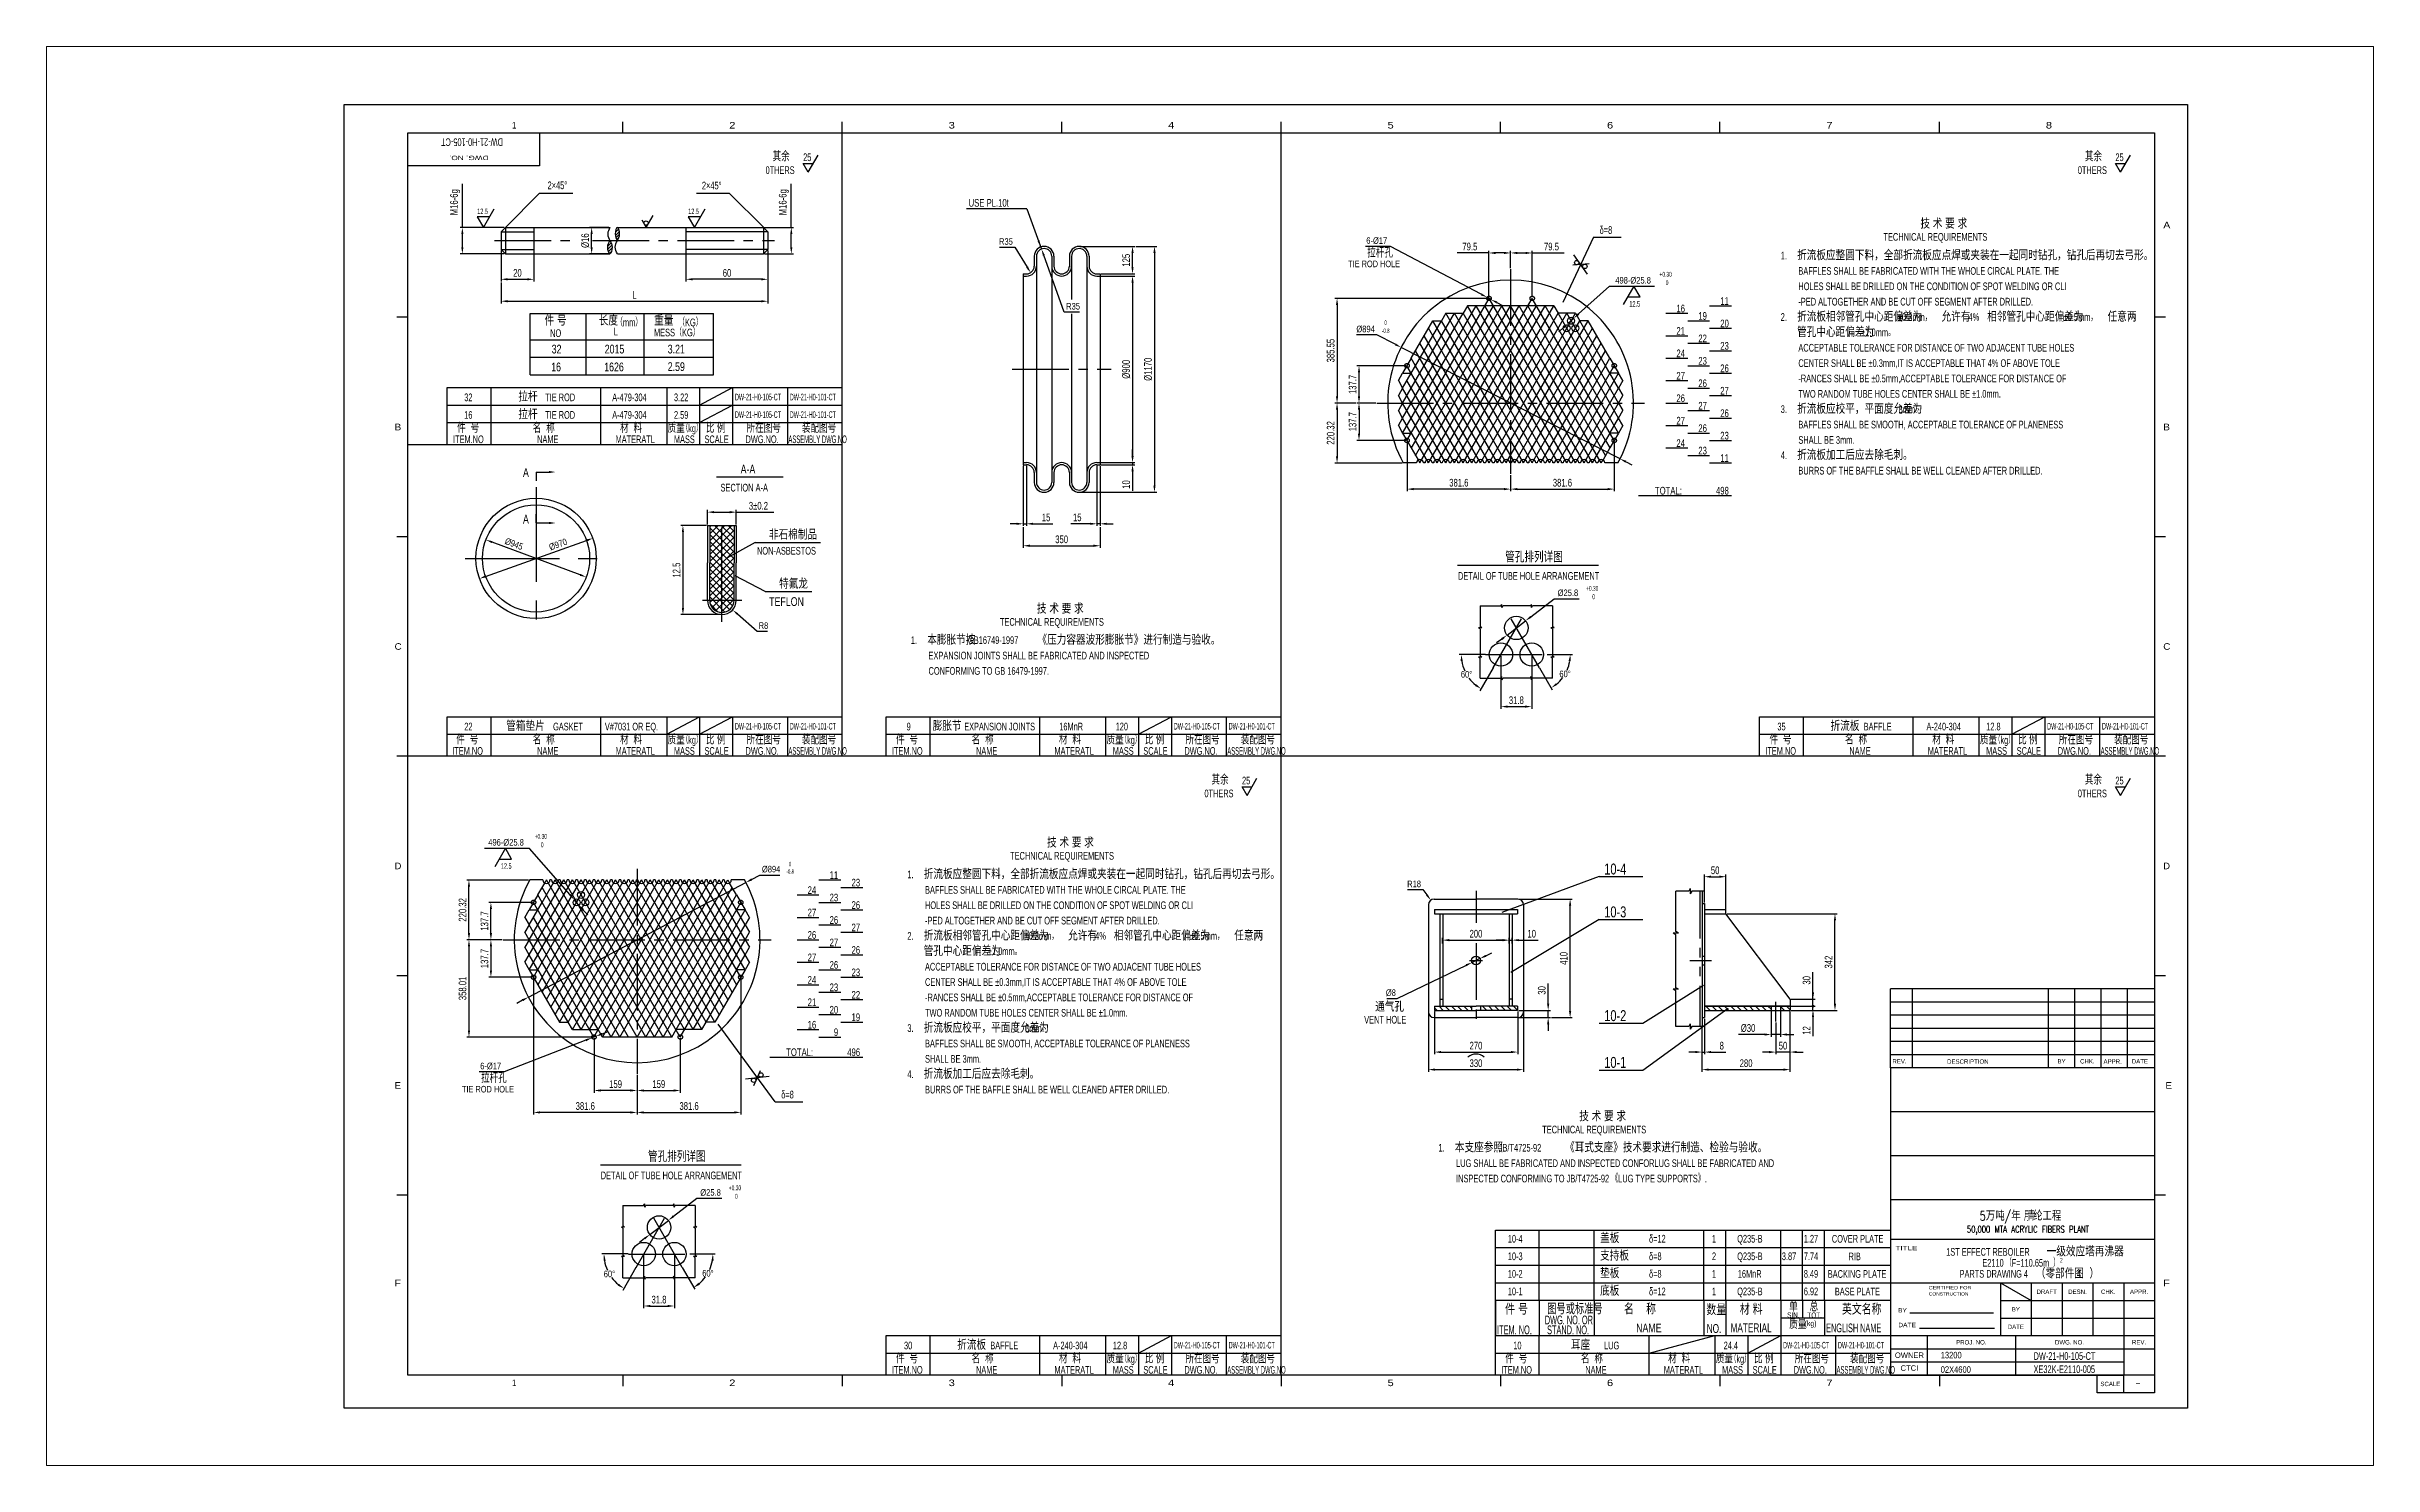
# Paper-space layout 'Layout1' of a CAD drawing. Extents: x -64 to 448, y -11 to 300.
# The model-space entities are those that its viewports show. They can reach past a viewport. Long polylines and large blocks are cut down to what shows.
import ezdxf
from ezdxf.enums import TextEntityAlignment as Align

# ---------------------------------------------------------------- set-up
doc = ezdxf.new("R2010")
doc.units = 0
doc.header["$LTSCALE"] = 8
for name, pattern in [('CENTER', [2, 1.25, -0.25, 0.25, -0.25]), ('CENTER2', [1.125, 0.75, -0.125, 0.125, -0.125]), ('HIDDEN', [0.375, 0.25, -0.125]), ('PHANTOM2', [1.25, 0.625, -0.125, 0.125, -0.125, 0.125, -0.125])]:
    doc.linetypes.add(name, pattern=pattern)
doc.layers.get('0').update_dxf_attribs({"color": 2, "linetype": 'CONTINUOUS'})
doc.layers.get('DEFPOINTS').update_dxf_attribs({"linetype": 'CONTINUOUS'})
for name, color, linetype in [('3', 3, 'CENTER2'), ('5', 2, 'CONTINUOUS'), ('BORDER', 2, 'CONTINUOUS'), ('CEN', 3, 'CENTER'), ('D', 7, 'CONTINUOUS'), ('HID', 4, 'HIDDEN'), ('OT', 1, 'CONTINUOUS'), ('PHAN', 6, 'PHANTOM2'), ('TEXT', 7, 'CONTINUOUS'), ('X4600A1$0$BORDER', 7, 'CONTINUOUS')]:
    doc.layers.add(name, color=color, linetype=linetype)
doc.styles.add('HZ0', font='TXT', dxfattribs={"width": 0.75, "bigfont": 'HZTXT0'})
doc.styles.get("Standard").update_dxf_attribs({"font": 'JDECSTD', "width": 0.75, "bigfont": 'HZDX'})
doc.styles.add('X4600A1$0$STANDARD', font='AUCAD', dxfattribs={"width": 0.8})
doc.dimstyles.new('STANDARD$0', dxfattribs={"dimscale": 0, "dimtxt": 3.5, "dimasz": 3, "dimexe": 1, "dimexo": 0.5, "dimgap": 1, "dimtad": 1, "dimdsep": 46, "dimtxsty": 'Standard', "dimcen": 0, "dimclrd": 7, "dimclre": 7, "dimclrt": 7, "dimadec": 0, "dimazin": 0, "dimtfac": 0.714286, "dimtmove": 0, "dimatfit": 3, "dimfxl": 0, "dimtolj": 1, "dimarcsym": 0})
doc.dimstyles.new('STANDARD$2', dxfattribs={"dimscale": 0, "dimtxt": 3, "dimasz": 3, "dimexe": 1, "dimexo": 0.0625, "dimgap": 0.09, "dimtad": 0, "dimtih": 1, "dimtoh": 1, "dimzin": 0, "dimdsep": 46, "dimtxsty": 'Standard', "dimcen": 0.09, "dimclrt": 7, "dimazin": 0, "dimtfac": 1, "dimtofl": 0, "dimtmove": 0, "dimatfit": 3, "dimfxl": 0, "dimtolj": 1, "dimarcsym": 0})
doc.dimstyles.new('STANDARD$3', dxfattribs={"dimscale": 0, "dimtxt": 3, "dimasz": 3, "dimexe": 1, "dimexo": 0.5, "dimgap": 1, "dimtad": 1, "dimtoh": 1, "dimdsep": 46, "dimtxsty": 'Standard', "dimcen": 0, "dimclrd": 7, "dimclre": 7, "dimclrt": 7, "dimadec": 0, "dimazin": 0, "dimtfac": 0.714286, "dimtmove": 0, "dimatfit": 0, "dimfxl": 0, "dimtolj": 1, "dimarcsym": 0})
doc.dimstyles.new('STANDARD$4', dxfattribs={"dimscale": 0, "dimtxt": 3, "dimasz": 3, "dimexe": 1, "dimexo": 0.5, "dimgap": 1, "dimtad": 1, "dimtoh": 1, "dimdsep": 46, "dimtxsty": 'Standard', "dimcen": 0, "dimclrd": 7, "dimclre": 7, "dimclrt": 7, "dimadec": 0, "dimazin": 0, "dimtfac": 0.714286, "dimtofl": 0, "dimtmove": 1, "dimatfit": 0, "dimfxl": 0, "dimtolj": 1, "dimarcsym": 0})
pattern_1 = [(135, (-4372.3325, 5e-13), (-1.4142136, -1.4142136), [])]

psp = doc.layouts.get("Layout1")

msp = doc.modelspace()

# ---------------------------------------------------------------- texts
at = {"color": 7, "width": 0.6}
msp.add_text('DW-21-H0-105-CT', height=3.5, rotation=180, dxfattribs=at).set_placement((72.366, 578.533))
at = {"color": 7}
for s, height, width, p in [('0THERS', 3.5, 0.6, (192.065, 562.293)), ('其余', 4, 0.75, (195.274, 568.099)), ('25', 3.5, 0.6, (209.196, 568.163)), ('0THERS', 3.5, 0.6, (790.065, 562.293)), ('其余', 4, 0.75, (793.274, 568.099)), ('25', 3.5, 0.6, (807.196, 568.163)), ('技 术 要 求', 4.5, 0.75, (718.332, 537.397)), ('δ=8', 3.5, 0.7, (572.158, 535.001)), ('TECHNICAL REQUIREMENTS', 3.5, 0.7, (701.48, 531.878)), ('TIE ROD HOLE', 3, 0.7, (457.538, 519.824)), ('拉杆孔', 4, 0.75, (466.233, 524.271)), ('1.', 3.5, 0.7, (654.673, 523.374)), ('折流板应整圆下料，全部折流板应点焊或夹装在一起同时钻孔，钻孔后再切去弓形。', 4.5, 0.75, (662.14, 523.016)), ('BAFFLES SHALL BE FABRICATED WITH THE WHOLE CIRCAL PLATE. THE ', 3.5, 0.7, (662.719, 516.357)), ('HOLES SHALL BE DRILLED ON THE CONDITION OF SPOT WELDING OR CLI', 3.5, 0.7, (662.719, 509.357)), ('2.', 3.5, 0.7, (654.673, 495.374)), ('折流板相邻管孔中心距偏差为', 4.5, 0.75, (662.14, 495.016)), ('-PED ALTOGETHER AND BE CUT OFF SEGMENT AFTER DRILLED.', 3.5, 0.7, (662.719, 502.357)), ('%%p0.3mm，', 3.5, 0.7, (708.098, 495.374)), ('允许有', 4.5, 0.75, (727.943, 495.016)), ('4%', 3.5, 0.7, (740.278, 495.374)), ('相邻管孔中心距偏差为', 4.5, 0.75, (748.777, 495.016)), ('%%p0.5mm，', 3.5, 0.7, (783.596, 495.374)), ('任意两', 4.5, 0.75, (803.646, 495.016)), ('件 号 ', 4.5, 0.75, (91.362, 493.233)), ('长度', 4.5, 0.75, (116.013, 493.233)), ('重量', 4.5, 0.75, (141.285, 493.233)), ('管孔中心距偏差为', 4.5, 0.75, (662.14, 488.016)), ('%%p1.0mm。', 3.5, 0.7, (691.39, 488.374)), ('ACCEPTABLE TOLERANCE FOR DISTANCE OF TWO ADJACENT TUBE HOLES ', 3.5, 0.7, (662.719, 481.357)), ('CENTER SHALL BE %%P0.3mm,IT IS ACCEPTABLE THAT 4% OF ABOVE TOLE', 3.5, 0.7, (662.719, 474.357)), ('-RANCES SHALL BE %%P0.5mm,ACCEPTABLE TOLERANCE FOR DISTANCE OF ', 3.5, 0.7, (662.719, 467.357)), ('32', 3.5, 0.6, (54.759, 458.764)), ('拉杆', 4.5, 0.75, (79.385, 458.551)), ('TIE ROD', 3.5, 0.6, (91.659, 458.764)), ('A-479-304', 3.5, 0.6, (122.185, 458.764)), ('3.22', 3.5, 0.6, (150.328, 458.764)), ('DW-21-H0-105-CT', 3, 0.5, (178.092, 459.156)), ('DW-21-H0-101-CT', 3, 0.5, (203.092, 459.156)), ('3.', 3.5, 0.7, (654.673, 453.374)), ('折流板应校平，平面度允差为', 4.5, 0.75, (662.14, 453.016)), ('TWO RANDOM TUBE HOLES CENTER SHALL BE %%P1.0mm.', 3.5, 0.7, (662.719, 460.357)), ('3mm。', 3.5, 0.7, (708.367, 453.374)), ('件  号', 4, 0.75, (51.524, 444.403)), ('16', 3.5, 0.6, (54.759, 450.764)), ('拉杆', 4.5, 0.75, (79.385, 450.551)), ('名  称', 4, 0.75, (85.974, 444.403)), ('TIE ROD', 3.5, 0.6, (91.659, 450.764)), ('A-479-304', 3.5, 0.6, (122.185, 450.764)), ('材  料', 4, 0.75, (125.736, 444.403)), ('质量', 4, 0.75, (147.433, 444.403)), ('2.59', 3.5, 0.6, (150.328, 450.764)), ('（kg）', 3.5, 0.6, (154.078, 444.664)), ('比 例', 4, 0.75, (164.869, 444.403)), ('DW-21-H0-105-CT', 3, 0.5, (178.092, 451.156)), ('所在图号', 4, 0.75, (183.425, 444.403)), ('DW-21-H0-101-CT', 3, 0.5, (203.092, 451.156)), ('装配图号', 4, 0.75, (208.625, 444.403)), ('BAFFLES SHALL BE SMOOTH, ACCEPTABLE TOLERANCE OF PLANENESS ', 3.5, 0.7, (662.719, 446.357)), ('ITEM.NO', 3.5, 0.6, (49.658, 439.659)), ('NAME', 3.5, 0.6, (87.957, 439.659)), ('MATERATL', 3.5, 0.6, (123.716, 439.659)), ('MASS', 3.5, 0.6, (150.291, 439.659)), ('SCALE', 3.5, 0.6, (164.224, 439.659)), ('DWG.NO.', 3.5, 0.6, (182.935, 439.659)), ('ASSEMBLY DWG.NO', 3.5, 0.46, (202.476, 439.659)), ('4.', 3.5, 0.7, (654.673, 432.374)), ('折流板加工后应去除毛刺。', 4.5, 0.75, (662.14, 432.016)), ('SHALL BE 3mm.', 3.5, 0.7, (662.719, 439.357)), ('BURRS OF THE BAFFLE SHALL BE WELL CLEANED AFTER DRILLED.', 3.5, 0.7, (662.719, 425.357)), ('SECTION A-A', 3.5, 0.7, (171.538, 417.618)), ('NON-ASBESTOS', 3.5, 0.7, (188.15, 388.859)), ('非石棉制品', 4.5, 0.75, (193.602, 395.721)), ('管孔排列详图', 5, 0.7, (529.117, 385.304)), ('特氟龙', 4.5, 0.75, (198.222, 373.288)), ('技 术 要 求', 4.5, 0.75, (315.719, 361.961)), ('1.', 3.5, 0.7, (258.276, 348.134)), ('本膨胀节按', 4.5, 0.75, (265.743, 347.776)), ('GB16749-1997', 3.5, 0.7, (284.296, 348.134)), ('TECHNICAL REQUIREMENTS', 3.5, 0.7, (298.867, 356.442)), ('《压力容器波形膨胀节》进行制造与验收。', 4.5, 0.75, (315.974, 347.776)), ('EXPANSION JOINTS SHALL BE FABRICATED AND INSPECTED', 3.5, 0.7, (266.322, 341.117)), ('CONFORMING TO GB 16479-1997.', 3.5, 0.7, (266.322, 334.117)), ('22', 3.5, 0.6, (54.777, 308.764)), ('管箱垫片', 4.5, 0.75, (73.882, 308.551)), ('GASKET', 3.5, 0.6, (95.22, 308.764)), ('V#7031 OR EQ.', 3.5, 0.6, (118.837, 308.764)), ('DW-21-H0-105-CT', 3, 0.5, (178.092, 309.156)), ('DW-21-H0-101-CT', 3, 0.5, (203.092, 309.156)), ('9', 3.5, 0.6, (256.338, 308.764)), ('膨胀节', 4.5, 0.75, (268.221, 308.551)), ('EXPANSION JOINTS', 3.5, 0.57, (282.621, 308.764)), ('16MnR', 3.5, 0.6, (325.917, 308.764)), ('120', 3.5, 0.6, (351.608, 308.764)), ('DW-21-H0-105-CT', 3, 0.5, (378.092, 309.156)), ('DW-21-H0-101-CT', 3, 0.5, (403.092, 309.156)), ('35', 3.5, 0.6, (653.165, 308.764)), ('折流板', 4.5, 0.75, (677.386, 308.551)), ('BAFFLE', 3.5, 0.6, (692.488, 308.764)), ('A-240-304', 3.5, 0.6, (721.101, 308.764)), ('12.8', 3.5, 0.6, (748.328, 308.764)), ('DW-21-H0-105-CT', 3, 0.5, (776.092, 309.156)), ('DW-21-H0-101-CT', 3, 0.5, (801.092, 309.156)), ('ITEM.NO', 3.5, 0.6, (49.278, 297.659)), ('件  号', 4, 0.75, (51.144, 302.403)), ('名  称', 4, 0.75, (85.974, 302.403)), ('NAME', 3.5, 0.6, (87.957, 297.659)), ('MATERATL', 3.5, 0.6, (123.716, 297.659)), ('材  料', 4, 0.75, (125.736, 302.403)), ('质量', 4, 0.75, (147.433, 302.403)), ('MASS', 3.5, 0.6, (150.291, 297.659)), ('（kg）', 3.5, 0.6, (154.078, 302.664)), ('SCALE', 3.5, 0.6, (164.224, 297.659)), ('比 例', 4, 0.75, (164.869, 302.403)), ('DWG.NO.', 3.5, 0.6, (182.935, 297.659)), ('所在图号', 4, 0.75, (183.425, 302.403)), ('ASSEMBLY DWG.NO', 3.5, 0.46, (202.476, 297.659)), ('装配图号', 4, 0.75, (208.625, 302.403)), ('ITEM.NO', 3.5, 0.6, (249.658, 297.659)), ('件  号', 4, 0.75, (251.524, 302.403)), ('名  称', 4, 0.75, (285.974, 302.403)), ('NAME', 3.5, 0.6, (287.957, 297.659)), ('MATERATL', 3.5, 0.6, (323.716, 297.659)), ('材  料', 4, 0.75, (325.736, 302.403)), ('质量', 4, 0.75, (347.433, 302.403)), ('MASS', 3.5, 0.6, (350.291, 297.659)), ('（kg）', 3.5, 0.6, (354.078, 302.664)), ('SCALE', 3.5, 0.6, (364.224, 297.659)), ('比 例', 4, 0.75, (364.869, 302.403)), ('DWG.NO.', 3.5, 0.6, (382.935, 297.659)), ('所在图号', 4, 0.75, (383.425, 302.403)), ('ASSEMBLY DWG.NO', 3.5, 0.46, (402.476, 297.659)), ('装配图号', 4, 0.75, (408.625, 302.403)), ('ITEM.NO', 3.5, 0.6, (647.658, 297.659)), ('件  号', 4, 0.75, (649.524, 302.403)), ('名  称', 4, 0.75, (683.974, 302.403)), ('NAME', 3.5, 0.6, (685.957, 297.659)), ('MATERATL', 3.5, 0.6, (721.716, 297.659)), ('材  料', 4, 0.75, (723.736, 302.403)), ('质量', 4, 0.75, (745.433, 302.403)), ('MASS', 3.5, 0.6, (748.291, 297.659)), ('（kg）', 3.5, 0.6, (752.078, 302.664)), ('SCALE', 3.5, 0.6, (762.224, 297.659)), ('比 例', 4, 0.75, (762.869, 302.403)), ('DWG.NO.', 3.5, 0.6, (780.935, 297.659)), ('所在图号', 4, 0.75, (781.425, 302.403)), ('ASSEMBLY DWG.NO', 3.5, 0.46, (800.476, 297.659)), ('装配图号', 4, 0.75, (806.625, 302.403)), ('其余', 4, 0.75, (395.274, 284.099)), ('25', 3.5, 0.6, (409.196, 284.163)), ('其余', 4, 0.75, (793.274, 284.099)), ('25', 3.5, 0.6, (807.196, 284.163)), ('0THERS', 3.5, 0.6, (392.065, 278.293)), ('0THERS', 3.5, 0.6, (790.065, 278.293)), ('技 术 要 求', 4.5, 0.75, (320.332, 255.397)), ('1.', 3.5, 0.7, (256.673, 241.374)), ('折流板应整圆下料，全部折流板应点焊或夹装在一起同时钻孔，钻孔后再切去弓形。', 4.5, 0.75, (264.14, 241.016)), ('TECHNICAL REQUIREMENTS', 3.5, 0.7, (303.48, 249.878)), ('10-4', 5, 0.75, (574.265, 243.104)), ('BAFFLES SHALL BE FABRICATED WITH THE WHOLE CIRCAL PLATE. THE ', 3.5, 0.7, (264.719, 234.357)), ('-PED ALTOGETHER AND BE CUT OFF SEGMENT AFTER DRILLED.', 3.5, 0.7, (264.719, 220.357)), ('HOLES SHALL BE DRILLED ON THE CONDITION OF SPOT WELDING OR CLI', 3.5, 0.7, (264.719, 227.357)), ('10-3', 5, 0.75, (574.265, 223.578)), ('2.', 3.5, 0.7, (256.673, 213.374)), ('折流板相邻管孔中心距偏差为', 4.5, 0.75, (264.14, 213.016)), ('%%p0.3mm，', 3.5, 0.7, (310.098, 213.374)), ('允许有', 4.5, 0.75, (329.943, 213.016)), ('4%', 3.5, 0.7, (342.278, 213.374)), ('相邻管孔中心距偏差为', 4.5, 0.75, (350.777, 213.016)), ('%%p0.5mm，', 3.5, 0.7, (385.596, 213.374)), ('任意两', 4.5, 0.75, (405.646, 213.016)), ('管孔中心距偏差为', 4.5, 0.75, (264.14, 206.016)), ('ACCEPTABLE TOLERANCE FOR DISTANCE OF TWO ADJACENT TUBE HOLES ', 3.5, 0.7, (264.719, 199.357)), ('%%p1.0mm。', 3.5, 0.7, (293.39, 206.374)), ('CENTER SHALL BE %%P0.3mm,IT IS ACCEPTABLE THAT 4% OF ABOVE TOLE', 3.5, 0.7, (264.719, 192.357)), ('TWO RANDOM TUBE HOLES CENTER SHALL BE %%P1.0mm.', 3.5, 0.7, (264.719, 178.357)), ('-RANCES SHALL BE %%P0.5mm,ACCEPTABLE TOLERANCE FOR DISTANCE OF ', 3.5, 0.7, (264.719, 185.357)), ('10-2', 5, 0.75, (574.265, 176.3)), ('3.', 3.5, 0.7, (256.673, 171.374)), ('折流板应校平，平面度允差为', 4.5, 0.75, (264.14, 171.016)), ('3mm。', 3.5, 0.7, (310.367, 171.374)), ('VENT HOLE', 3.5, 0.7, (464.851, 175.195)), ('SHALL BE 3mm.', 3.5, 0.7, (264.719, 157.357)), ('BAFFLES SHALL BE SMOOTH, ACCEPTABLE TOLERANCE OF PLANENESS ', 3.5, 0.7, (264.719, 164.357)), ('10-1', 5, 0.75, (574.265, 154.993)), ('拉杆孔', 4, 0.75, (62.408, 148.238)), ('4.', 3.5, 0.7, (256.673, 150.374)), ('折流板加工后应去除毛刺。', 4.5, 0.75, (264.14, 150.016)), ('TIE ROD HOLE', 3, 0.7, (53.713, 143.792)), ('δ=8', 3.5, 0.7, (199.191, 141.085)), ('BURRS OF THE BAFFLE SHALL BE WELL CLEANED AFTER DRILLED.', 3.5, 0.7, (264.719, 143.357)), ('TECHNICAL REQUIREMENTS', 3.5, 0.7, (546, 125.154)), ('技 术 要 求', 4.5, 0.75, (562.852, 130.674)), ('管孔排列详图', 5, 0.7, (138.459, 112.159)), ('1.', 3.5, 0.7, (498.695, 116.847)), ('本支座参照', 4.5, 0.75, (506.162, 116.489)), ('JB/T4725-92', 3.5, 0.7, (526.182, 116.847)), ('《耳式支座》技术要求进行制造、检验与验收。', 4.5, 0.75, (556.392, 116.489)), ('LUG SHALL BE FABRICATED AND INSPECTED CONFORLUG SHALL BE FABRICATED AND ', 3.5, 0.7, (506.741, 109.83)), ('INSPECTED CONFORMING TO JB/T4725-92 《LUG TYPE SUPPORTS》.', 3.5, 0.7, (506.741, 102.83)), ('10-4', 3.5, 0.6, (530.331, 75.399)), ('盖板', 4.5, 0.75, (572.372, 75.187)), ('δ=12', 3.5, 0.6, (594.675, 75.399)), ('1', 3.5, 0.6, (623.339, 75.399)), ('Q235-B', 3.5, 0.6, (634.851, 75.399)), ('1.27', 3.5, 0.6, (665.203, 75.399)), ('COVER PLATE', 3.5, 0.6, (677.992, 75.356)), ('10-3', 3.5, 0.6, (530.331, 67.399)), ('支持板', 4.5, 0.75, (572.372, 67.187)), ('垫板', 4.5, 0.75, (572.372, 59.187)), ('δ=8', 3.5, 0.6, (594.675, 67.399)), ('2', 3.5, 0.6, (623.339, 67.399)), ('Q235-B', 3.5, 0.6, (634.851, 67.399)), ('3.87', 3.5, 0.6, (655.203, 67.399)), ('7.74', 3.5, 0.6, (665.203, 67.399)), ('RIB', 3.5, 0.6, (685.576, 67.356)), ('1ST EFFECT REBOILER', 3.5, 0.6, (730.093, 69.418)), ('E2110 （F=110.65m  ）', 3.5, 0.6, (746.566, 64.418)), ('（零部件图  ）', 4.5, 0.75, (770.923, 59.089)), ('一级效应塔再沸器', 4.5, 0.75, (775.878, 69.089)), ('2', 2.2, 0.6, (781.921, 66.217)), ('10-2', 3.5, 0.6, (530.331, 59.399)), ('10-1', 3.5, 0.6, (530.331, 51.399)), ('底板', 4.5, 0.75, (572.372, 51.187)), ('δ=8', 3.5, 0.6, (594.675, 59.399)), ('δ=12', 3.5, 0.6, (594.675, 51.399)), ('1', 3.5, 0.6, (623.339, 59.399)), ('1', 3.5, 0.6, (623.339, 51.399)), ('Q235-B', 3.5, 0.6, (634.851, 51.399)), ('16MnR', 3.5, 0.6, (635.119, 59.399)), ('8.49', 3.5, 0.6, (665.203, 59.399)), ('6.92', 3.5, 0.6, (665.203, 51.399)), ('BACKING PLATE', 3.5, 0.6, (676.133, 59.356)), ('BASE PLATE', 3.5, 0.6, (679.355, 51.356)), ('PARTS DRAWING 4', 3.5, 0.6, (736.201, 59.418)), ('4', 3.5, 0.6, (789.65, 59.418)), ('件  号', 4, 0.75, (251.524, 20.403)), ('30', 3.5, 0.6, (255.165, 26.764)), ('折流板', 4.5, 0.75, (279.386, 26.551)), ('名  称', 4, 0.75, (285.974, 20.403)), ('BAFFLE', 3.5, 0.6, (294.488, 26.764)), ('A-240-304', 3.5, 0.6, (323.101, 26.764)), ('材  料', 4, 0.75, (325.736, 20.403)), ('质量', 4, 0.75, (347.433, 20.403)), ('12.8', 3.5, 0.6, (350.328, 26.764)), ('（kg）', 3.5, 0.6, (354.078, 20.664)), ('比 例', 4, 0.75, (364.869, 20.403)), ('DW-21-H0-105-CT', 3, 0.5, (378.092, 27.156)), ('所在图号', 4, 0.75, (383.425, 20.403)), ('DW-21-H0-101-CT', 3, 0.5, (403.092, 27.156)), ('装配图号', 4, 0.75, (408.625, 20.403)), ('件  号', 4, 0.75, (529.177, 20.403)), ('10', 3.5, 0.6, (532.818, 26.764)), ('耳座', 4.5, 0.75, (559.078, 26.551)), ('名  称', 4, 0.75, (563.627, 20.403)), ('LUG', 3.5, 0.6, (574.181, 26.764)), ('材  料', 4, 0.75, (603.389, 20.403)), ('质量', 4, 0.75, (625.086, 20.403)), ('24.4', 3.5, 0.6, (628.667, 26.764)), ('（kg）', 3.5, 0.6, (631.731, 20.664)), ('比 例', 4, 0.75, (642.522, 20.403)), ('DW-21-H0-105-CT', 3, 0.5, (655.745, 27.156)), ('所在图号', 4, 0.75, (661.079, 20.403)), ('DW-21-H0-101-CT', 3, 0.5, (680.745, 27.156)), ('装配图号', 4, 0.75, (686.279, 20.403)), ('DW-21-H0-105-CT', 3.5, 0.6, (769.902, 21.951)), ('ITEM.NO', 3.5, 0.6, (249.658, 15.659)), ('NAME', 3.5, 0.6, (287.957, 15.659)), ('MATERATL', 3.5, 0.6, (323.716, 15.659)), ('MASS', 3.5, 0.6, (350.291, 15.659)), ('SCALE', 3.5, 0.6, (364.224, 15.659)), ('DWG.NO.', 3.5, 0.6, (382.935, 15.659)), ('ASSEMBLY DWG.NO', 3.5, 0.46, (402.476, 15.659)), ('ITEM.NO', 3.5, 0.6, (527.311, 15.659)), ('NAME', 3.5, 0.6, (565.61, 15.659)), ('MATERATL', 3.5, 0.6, (601.369, 15.659)), ('MASS', 3.5, 0.6, (627.944, 15.659)), ('SCALE', 3.5, 0.6, (641.878, 15.659)), ('DWG.NO.', 3.5, 0.6, (660.588, 15.659)), ('ASSEMBLY DWG.NO', 3.5, 0.46, (680.13, 15.659)), ('XE32K-E2110-005', 3.5, 0.6, (769.902, 15.951))]:
    msp.add_text(s, height=height, dxfattribs=dict(at, width=width)).set_placement(p)
for s, height, width, p in [('2×45%%D', 3.5, 0.7, (97.201, 557.116)), ('2×45%%D', 3.5, 0.7, (167.542, 557.035)), ('NO', 3.5, 0.7, (96.408, 489.781)), ('L', 3.5, 0.7, (123.831, 490.508)), ('（mm）', 3.5, 0.7, (129.874, 495.097)), ('MESS（KG）', 3.5, 0.7, (151.629, 490.508)), ('（KG）', 3.5, 0.7, (157.79, 495.097)), ('通气孔', 4.5, 0.75, (476.408, 183.163))]:
    msp.add_text(s, height=height, dxfattribs=dict(at, width=width)).set_placement(p, align=Align.MIDDLE)
at = {"color": 7, "width": 0.6}
for s, height, p in [('+0.30', 2.2, (602.256, 516.589)), ('0', 2.2, (602.883, 512.759)), ('-0.8', 2, (474.665, 490.855)), ('0', 2, (474.606, 494.564)), ('+0.30', 2.2, (568.783, 373.478)), ('0', 2.2, (569.411, 369.647)), ('+0.30', 2.2, (89.646, 260.453)), ('0', 2.2, (90.273, 256.622)), ('-0.8', 2, (203.306, 244.483)), ('0', 2, (203.247, 247.888)), ('+0.30', 2.2, (178.125, 100.333)), ('0', 2.2, (178.752, 96.502))]:
    msp.add_text(s, height=height, rotation=360, dxfattribs=at).set_placement(p, align=Align.MIDDLE)
at = {"color": 7, "width": 0.75}
for s, p in [('16', (611.039, 499.25)), ('19', (621.039, 495.842)), ('11', (631.039, 502.658)), ('21', (611.039, 489.026)), ('22', (621.039, 485.618)), ('20', (631.039, 492.434)), ('24', (611.039, 478.802)), ('23', (621.039, 475.394)), ('23', (631.039, 482.21)), ('27', (611.039, 468.578)), ('26', (621.039, 465.17)), ('26', (631.039, 471.986)), ('26', (611.039, 458.354)), ('27', (621.039, 454.946)), ('27', (631.039, 461.762)), ('27', (611.039, 448.129)), ('26', (621.039, 444.721)), ('26', (631.039, 451.537)), ('24', (611.039, 437.905)), ('23', (621.039, 434.497)), ('23', (631.039, 441.313)), ('11', (631.039, 431.089)), ('TOTAL:', (609.642, 416.23)), ('498', (631.039, 416.23)), ('11', (225.152, 241.07)), ('24', (215.152, 234.254)), ('23', (225.152, 230.846)), ('23', (235.152, 237.662)), ('27', (215.152, 224.03)), ('26', (225.152, 220.622)), ('26', (235.152, 227.438)), ('26', (215.152, 213.806)), ('27', (225.152, 210.398)), ('27', (235.152, 217.214)), ('27', (215.152, 203.582)), ('26', (225.152, 200.174)), ('26', (235.152, 206.99)), ('24', (215.152, 193.358)), ('23', (225.152, 189.95)), ('23', (235.152, 196.766)), ('21', (215.152, 183.134)), ('20', (225.152, 179.726)), ('22', (235.152, 186.542)), ('16', (215.152, 172.91)), ('9', (225.152, 169.502)), ('19', (235.152, 176.318)), ('TOTAL:', (213.755, 160.379)), ('496', (235.152, 160.379))]:
    msp.add_text(s, height=3.5, dxfattribs=at).set_placement(p, align=Align.RIGHT)
at = {"color": 7, "linetype": 'Continuous', "width": 0.75}
for s, p in [('32', (96.837, 482.508)), ('2015', (123.227, 482.508)), ('3.21', (151.387, 482.508)), ('16', (96.604, 474.371)), ('1626', (122.994, 474.371)), ('2.59', (151.387, 474.508))]:
    msp.add_text(s, height=4, dxfattribs=at).set_placement(p, align=Align.MIDDLE)
at = {"color": 7, "width": 0.6}
for p in [(539.788, 377.399), (149.129, 104.254)]:
    msp.add_text('DETAIL OF TUBE HOLE ARRANGEMENT', height=3.5, dxfattribs=at).set_placement(p, align=Align.CENTER)
at = {"layer": 'BORDER', "color": 3, "ltscale": 100, "style": 'HZ0'}
for s, width, p in [('5万吨/年  纶工程', 0.75, (745.386, 85.436)), ('月 ', 0.45, (765.469, 85.317)), ('青 ', 0.55, (767.321, 85.536))]:
    msp.add_text(s, height=4.2439, dxfattribs=dict(at, width=width)).set_placement(p)
at = {"layer": 'BORDER', "color": 2, "linetype": 'Continuous', "style": 'HZ0', "width": 0.75}
msp.add_text('50,000 MTA ACRYLIC FIBERS PLANT', height=3.00428, dxfattribs=at).set_placement((767.35, 80.994), align=Align.MIDDLE)
at = {"layer": 'D'}
for s, height, width, p in [('件 号 ', 5, 0.75, (529.069, 42.564)), ('图号或标准号', 5, 0.65, (548.238, 42.739)), ('名    称 ', 5, 0.75, (583.251, 42.707)), ('数量 ', 5, 0.75, (620.81, 42.291)), ('材 料 ', 5, 0.75, (636.026, 42.501)), ('SIN.', 2.5, 0.7, (657.604, 41.141)), ('单', 4, 0.75, (658.55, 43.99)), ('TOT.', 2.5, 0.7, (666.791, 41.034)), ('总', 4, 0.75, (667.849, 44.08)), ('英文名称', 5, 0.75, (682.575, 42.558)), ('ITEM. NO.', 4, 0.55, (525.411, 33.642)), ('DWG. NO. OR', 4, 0.5, (547.179, 38.14)), ('STAND. NO.', 4, 0.5, (548.213, 33.625)), ('NAME', 4, 0.75, (588.776, 34.515)), ('NO.', 4, 0.7, (620.958, 34.252)), ('MATERIAL', 4, 0.7, (631.82, 34.572)), ('质量 ', 4, 0.75, (658.54, 36.079)), ('(kg)', 2.5, 0.75, (665.603, 37.357)), ('ENGLISH NAME', 4, 0.6, (675.409, 34.518))]:
    msp.add_text(s, height=height, dxfattribs=dict(at, width=width)).set_placement(p)
at = {"layer": 'OT', "color": 2, "width": 0.75}
for s, p in [('13200', (727.583, 22.619)), ('02X4600', (727.583, 16.049)), ('~', (816.477, 9.765))]:
    msp.add_text(s, height=3, dxfattribs=at).set_placement(p)
at = {"layer": 'TEXT', "color": 7}
for s, height, width, p in [('12.5', 2.5, 0.6, (63.101, 545.269)), ('12.5', 2.5, 0.6, (159.262, 545.269)), ('A', 4, 0.75, (82.855, 426.242)), ('A', 4, 0.75, (82.855, 404.988))]:
    msp.add_text(s, height=height, dxfattribs=dict(at, width=width)).set_placement(p, align=Align.MIDDLE)
at = {"layer": 'TEXT', "color": 7, "width": 0.75}
for s, height, p in [('USE PL.10t', 3.5, (284.584, 547.386)), ('A-A', 4, (180.705, 425.821)), ('TEFLON', 4, (193.715, 365.454))]:
    msp.add_text(s, height=height, dxfattribs=at).set_placement(p)
at = {"layer": 'TEXT', "color": 7, "width": 0.6}
for p in [(588.154, 503.093), (73.87, 246.957)]:
    msp.add_text('12.5', height=2.5, rotation=360, dxfattribs=at).set_placement(p, align=Align.MIDDLE)
at = {"layer": 'TEXT', "color": 7, "width": 0.75}
for s, p in [('30', (668.208, 192.939)), ('12', (668.208, 170.096))]:
    msp.add_text(s, height=3.5, rotation=90, dxfattribs=at).set_placement(p)
at = {"layer": 'X4600A1$0$BORDER', "color": 3, "style": 'X4600A1$0$STANDARD', "oblique": 0.000019}
for s, width, p, p2 in [('1', 1.194118, (76.5, 583), (78.465, 583)), ('2', 1.16, (175.5, 583), (178.306, 583)), ('3', 1.16, (275.5, 583), (278.306, 583)), ('4', 1.16, (375.5, 583), (378.306, 583)), ('5', 1.16, (475.5, 583), (478.306, 583)), ('6', 1.16, (575.5, 583), (578.306, 583)), ('7', 1.16, (675.5, 583), (678.306, 583)), ('8', 1.16, (775.5, 583), (778.306, 583)), ('A', 1.235185, (829, 537.5), (832.227, 537.5)), ('B', 1.226923, (23, 445.5), (26.087, 445.5)), ('B', 1.226923, (829, 445.5), (832.087, 445.5)), ('C', 1.235185, (23, 345.5), (26.227, 345.5)), ('C', 1.235185, (829, 345.5), (832.227, 345.5)), ('D', 1.226923, (23, 245.5), (26.087, 245.5)), ('D', 1.226923, (829, 245.5), (832.087, 245.5)), ('E', 1.218, (23, 145.5), (25.947, 145.5)), ('E', 1.218, (830, 145.5), (832.947, 145.5)), ('F', 1.218, (23, 55.5), (25.947, 55.5)), ('F', 1.218, (829, 55.5), (831.947, 55.5)), ('1', 1.194118, (76.5, 10), (78.465, 10)), ('2', 1.16, (175.5, 10), (178.306, 10)), ('3', 1.16, (275.5, 10), (278.306, 10)), ('4', 1.16, (375.5, 10), (378.306, 10)), ('5', 1.16, (475.5, 10), (478.306, 10)), ('6', 1.16, (575.5, 10), (578.306, 10)), ('7', 1.16, (675.5, 10), (678.306, 10))]:
    msp.add_text(s, height=3, dxfattribs=dict(at, width=width)).set_placement(p, p2, align=Align.FIT)
at = {"layer": 'X4600A1$0$BORDER', "color": 2, "style": 'X4600A1$0$STANDARD', "oblique": 0.000019, "width": 1.179661}
msp.add_text('DWG. NO.', height=2, rotation=180, dxfattribs=at).set_placement((65.8, 570.6), (47.839, 570.6), align=Align.FIT)
at = {"layer": 'X4600A1$0$BORDER', "color": 2, "style": 'X4600A1$0$STANDARD', "oblique": 0.000019}
for s, height, p in [('REV.', 2.0058, (705.573, 158)), ('DESCRIPTION', 2.00578, (730.492, 157.875)), ('BY', 2.0058, (780.783, 158)), ('CHK.', 2.0058, (791.108, 158)), ('APPR.', 2.0058, (801.767, 157.9)), ('DATE', 2.0058, (814.675, 158))]:
    msp.add_text(s, height=height, dxfattribs=at).set_placement(p, align=Align.MIDDLE_LEFT)
for s, height, width, p, p2 in [('TITLE', 2.0058, 1.040268, (706.96, 71.885), (716.989, 71.885)), ('CERTIFIED FOR', 1.50434, 1.012563, (722.064, 54.092), (741.621, 54.092)), ('BY', 2.0058, 1.087719, (708.163, 43.561), (712.175, 43.561)), ('CONSTRUCTION', 1.50434, 1.016393, (722.165, 51.284), (740.217, 51.284)), ('DATE', 2.0058, 1.050847, (708.264, 36.842), (716.287, 36.842))]:
    msp.add_text(s, height=height, dxfattribs=dict(at, width=width)).set_placement(p, p2, align=Align.FIT)
for s, p in [('DRAFT', (775.858, 53)), ('DESN.', (789.899, 53)), ('CHK.', (803.939, 53)), ('APPR.', (817.98, 53)), ('BY', (761.818, 45)), ('DATE', (761.818, 37)), ('PROJ. NO.', (741.532, 29.97)), ('DWG. NO.', (786.275, 29.97))]:
    msp.add_text(s, height=2.0058, dxfattribs=at).set_placement(p, align=Align.MIDDLE_CENTER)
at = {"layer": 'X4600A1$0$BORDER', "color": 2, "linetype": 'Continuous', "style": 'X4600A1$0$STANDARD'}
for s, p in [('OWNER', (713.33, 24.08)), ('CTCI', (713.33, 18.224))]:
    msp.add_text(s, height=2.5036, dxfattribs=at).set_placement(p, align=Align.MIDDLE)
at = {"layer": 'X4600A1$0$BORDER', "color": 2, "style": 'X4600A1$0$STANDARD', "oblique": 0.000019}
msp.add_text('REV.', height=2.0058, dxfattribs=at).set_placement((817.98, 30), align=Align.MIDDLE)
at = {"layer": 'X4600A1$0$BORDER', "color": 2, "style": 'X4600A1$0$STANDARD', "oblique": 0.000019, "width": 0.9}
msp.add_text('SCALE', height=2.0058, dxfattribs=at).set_placement((800.38, 10.988), align=Align.MIDDLE_LEFT)

# ---------------------------------------------------------------- blocks, each defined once
blk = doc.blocks.new('*D16')
at = {"layer": 'DEFPOINTS', "color": 0}
for p in [(155.8, 525.9), (193.1, 527.4), (155.8, 514.3)]:
    blk.add_point(p, dxfattribs=at)
at = {"layer": 'TEXT', "color": 7, "lineweight": -2}
for p, q in [((155.8, 525.4), (155.8, 513.3)), ((193.1, 526.9), (193.1, 513.3)), ((190.1, 514.3), (158.8, 514.3))]:
    blk.add_line(p, q, dxfattribs=at)
at = {"layer": 'TEXT', "color": 7}
for points in [[(158.8, 514.8), (158.8, 513.8), (155.8, 514.3)], [(190.1, 514.8), (190.1, 513.8), (193.1, 514.3)]]:
    blk.add_solid(points, dxfattribs=at)
at = {"layer": 'TEXT', "color": 7, "insert": (174.5, 517.2), "char_height": 3.5, "attachment_point": 5}
blk.add_mtext('\\A1;60', dxfattribs=at)
blk = doc.blocks.new('*D17')
at = {"layer": 'DEFPOINTS', "color": 0}
for p in [(193.1, 527.9), (71.5, 513.3), (193.1, 504.3)]:
    blk.add_point(p, dxfattribs=at)
at = {"layer": 'TEXT', "color": 7, "lineweight": -2}
for p, q in [((193.1, 527.4), (193.1, 503.3)), ((71.5, 512.8), (71.5, 503.3)), ((74.5, 504.3), (190.1, 504.3))]:
    blk.add_line(p, q, dxfattribs=at)
at = {"layer": 'TEXT', "color": 7}
for points in [[(74.5, 504.8), (74.5, 503.8), (71.5, 504.3)], [(190.1, 504.8), (190.1, 503.8), (193.1, 504.3)]]:
    blk.add_solid(points, dxfattribs=at)
at = {"layer": 'TEXT', "color": 7, "insert": (132.3, 507.2), "char_height": 3.5, "attachment_point": 5}
blk.add_mtext('\\A1;L', dxfattribs=at)
blk = doc.blocks.new('*D18')
at = {"layer": 'DEFPOINTS', "color": 0}
for p in [(71.5, 527.9), (86.5, 525.9), (86.5, 514.3)]:
    blk.add_point(p, dxfattribs=at)
at = {"layer": 'TEXT', "color": 7, "lineweight": -2}
for p, q in [((71.5, 527.4), (71.5, 513.3)), ((86.5, 525.4), (86.5, 513.3)), ((74.5, 514.3), (83.5, 514.3))]:
    blk.add_line(p, q, dxfattribs=at)
at = {"layer": 'TEXT', "color": 7}
for points in [[(74.5, 514.8), (74.5, 513.8), (71.5, 514.3)], [(83.5, 514.8), (83.5, 513.8), (86.5, 514.3)]]:
    blk.add_solid(points, dxfattribs=at)
at = {"layer": 'TEXT', "color": 7, "insert": (79, 517.2), "char_height": 3.5, "attachment_point": 5}
blk.add_mtext('\\A1;20', dxfattribs=at)
blk = doc.blocks.new('*D19')
at = {"layer": 'DEFPOINTS', "color": 0}
for p in [(53.9, 537.9), (73.5, 537.9), (73.5, 525.9)]:
    blk.add_point(p, dxfattribs=at)
at = {"layer": 'TEXT', "color": 7, "lineweight": -2}
for p, q in [((53.9, 537.9), (53.9, 557.8)), ((73, 537.9), (52.9, 537.9)), ((53.9, 528.9), (53.9, 534.9)), ((73, 525.9), (52.9, 525.9))]:
    blk.add_line(p, q, dxfattribs=at)
at = {"layer": 'TEXT', "color": 7}
for points in [[(53.4, 534.9), (54.4, 534.9), (53.9, 537.9)], [(53.4, 528.9), (54.4, 528.9), (53.9, 525.9)]]:
    blk.add_solid(points, dxfattribs=at)
at = {"layer": 'TEXT', "color": 7, "insert": (50.6, 549.4), "char_height": 3.5, "attachment_point": 5, "rotation": 90}
blk.add_mtext('\\A1;M16-6g', dxfattribs=at)
blk = doc.blocks.new('*D20')
at = {"layer": 'DEFPOINTS', "color": 0}
for p in [(112.8, 537.9), (121.1, 537.9), (121.1, 525.9)]:
    blk.add_point(p, dxfattribs=at)
at = {"layer": 'TEXT', "color": 7, "lineweight": -2}
for p, q in [((120.6, 537.9), (111.8, 537.9)), ((112.8, 528.9), (112.8, 534.9)), ((120.6, 525.9), (111.8, 525.9))]:
    blk.add_line(p, q, dxfattribs=at)
at = {"layer": 'TEXT', "color": 7}
for points in [[(112.3, 534.9), (113.3, 534.9), (112.8, 537.9)], [(112.3, 528.9), (113.3, 528.9), (112.8, 525.9)]]:
    blk.add_solid(points, dxfattribs=at)
at = {"layer": 'TEXT', "color": 7, "insert": (109.9, 531.9), "char_height": 3.5, "attachment_point": 5, "rotation": 90}
blk.add_mtext('\\A1;%%C16', dxfattribs=at)
blk = doc.blocks.new('*D21')
at = {"layer": 'DEFPOINTS', "color": 0}
for p in [(172.1, 368.1), (177, 363.7)]:
    blk.add_point(p, dxfattribs=at)
at = {"layer": 'TEXT', "color": 7, "lineweight": -2}
for p, q in [((188.2, 353.8), (179.3, 361.7)), ((193, 353.8), (188.2, 353.8))]:
    blk.add_line(p, q, dxfattribs=at)
at = {"layer": 'TEXT', "color": 7}
blk.add_solid([(179.6, 362.1), (179, 361.4), (177, 363.7)], dxfattribs=at)
at = {"layer": 'TEXT', "color": 7, "insert": (191.1, 356.5), "char_height": 3, "attachment_point": 5}
blk.add_mtext('\\A1;R8', dxfattribs=at)
blk = doc.blocks.new('*D22')
at = {"layer": 'DEFPOINTS', "color": 0}
for p in [(178.7, 408.2), (165.6, 402.1), (178.7, 402.1)]:
    blk.add_point(p, dxfattribs=at)
at = {"layer": 'TEXT', "color": 7, "lineweight": -2}
for p, q in [((165.6, 402.6), (165.6, 409.2)), ((168.6, 408.2), (175.7, 408.2)), ((178.7, 402.6), (178.7, 409.2)), ((178.7, 408.2), (195.9, 408.2))]:
    blk.add_line(p, q, dxfattribs=at)
at = {"layer": 'TEXT', "color": 7}
for points in [[(168.6, 408.7), (168.6, 407.7), (165.6, 408.2)], [(175.7, 408.7), (175.7, 407.7), (178.7, 408.2)]]:
    blk.add_solid(points, dxfattribs=at)
at = {"layer": 'TEXT', "color": 7, "insert": (188.8, 411.1), "char_height": 3.5, "attachment_point": 5}
blk.add_mtext('\\A1;3±0.2', dxfattribs=at)
blk = doc.blocks.new('*D23')
at = {"layer": 'DEFPOINTS', "color": 0}
for p in [(191.1, 537.9), (203.8, 537.9), (191.1, 525.9)]:
    blk.add_point(p, dxfattribs=at)
at = {"layer": 'TEXT', "color": 7, "lineweight": -2}
for p, q in [((203.8, 537.9), (203.8, 557.8)), ((191.6, 537.9), (204.8, 537.9)), ((203.8, 528.9), (203.8, 534.9)), ((191.6, 525.9), (204.8, 525.9))]:
    blk.add_line(p, q, dxfattribs=at)
at = {"layer": 'TEXT', "color": 7}
for points in [[(203.3, 534.9), (204.3, 534.9), (203.8, 537.9)], [(203.3, 528.9), (204.3, 528.9), (203.8, 525.9)]]:
    blk.add_solid(points, dxfattribs=at)
at = {"layer": 'TEXT', "color": 7, "insert": (200.4, 549.4), "char_height": 3.5, "attachment_point": 5, "rotation": 90}
blk.add_mtext('\\A1;M16-6g', dxfattribs=at)
blk = doc.blocks.new('*D24')
at = {"layer": 'DEFPOINTS', "color": 0}
for p in [(534.9, 231.9), (558.7, 231.9), (549.7, 177.9)]:
    blk.add_point(p, dxfattribs=at)
at = {"layer": 'TEXT', "color": 7, "lineweight": -2}
for p, q in [((535.4, 231.9), (559.7, 231.9)), ((558.7, 180.9), (558.7, 228.9)), ((550.2, 177.9), (559.7, 177.9))]:
    blk.add_line(p, q, dxfattribs=at)
at = {"layer": 'TEXT', "color": 7}
for points in [[(558.2, 228.9), (559.2, 228.9), (558.7, 231.9)], [(558.2, 180.9), (559.2, 180.9), (558.7, 177.9)]]:
    blk.add_solid(points, dxfattribs=at)
at = {"layer": 'TEXT', "color": 7, "insert": (555.8, 204.9), "char_height": 3.5, "attachment_point": 5, "rotation": 90}
blk.add_mtext('\\A1;410', dxfattribs=at)
blk = doc.blocks.new('*D25')
at = {"layer": 'DEFPOINTS', "color": 0}
for p in [(514, 203), (517.6, 204.8)]:
    blk.add_point(p, dxfattribs=at)
at = {"layer": 'TEXT', "color": 7, "lineweight": -2}
for p, q in [((511.3, 201.7), (479.8, 186.5)), ((517.6, 204.8), (514, 203)), ((520.3, 206.1), (523, 207.4)), ((479.8, 186.5), (475.2, 186.5))]:
    blk.add_line(p, q, dxfattribs=at)
at = {"layer": 'TEXT', "color": 7}
for points in [[(511.1, 202.2), (511.5, 201.3), (514, 203)], [(520.1, 206.5), (520.5, 205.6), (517.6, 204.8)]]:
    blk.add_solid(points, dxfattribs=at)
at = {"layer": 'TEXT', "color": 7, "insert": (477, 189.2), "char_height": 3, "attachment_point": 5}
blk.add_mtext('\\A1;%%c8', dxfattribs=at)
blk = doc.blocks.new('*D26')
at = {"layer": 'DEFPOINTS', "color": 0}
for p in [(494.1, 180.5), (537.5, 181.2), (537.5, 154.2)]:
    blk.add_point(p, dxfattribs=at)
at = {"layer": 'TEXT', "color": 7, "lineweight": -2}
for p, q in [((537.5, 180.7), (537.5, 153.2)), ((494.1, 180), (494.1, 153.2)), ((497.1, 154.2), (534.5, 154.2))]:
    blk.add_line(p, q, dxfattribs=at)
at = {"layer": 'TEXT', "color": 7}
for points in [[(497.1, 154.7), (497.1, 153.7), (494.1, 154.2)], [(534.5, 154.7), (534.5, 153.7), (537.5, 154.2)]]:
    blk.add_solid(points, dxfattribs=at)
at = {"layer": 'TEXT', "color": 7, "insert": (515.8, 157.1), "char_height": 3.5, "attachment_point": 5}
blk.add_mtext('\\A1;330', dxfattribs=at)
blk = doc.blocks.new('*D27')
at = {"layer": 'DEFPOINTS', "color": 0}
for p in [(496.9, 181.2), (534.8, 181.2), (534.8, 162.2)]:
    blk.add_point(p, dxfattribs=at)
at = {"layer": 'TEXT', "color": 7, "lineweight": -2}
for p, q in [((496.9, 180.7), (496.9, 161.2)), ((534.8, 180.7), (534.8, 161.2)), ((499.9, 162.2), (531.8, 162.2))]:
    blk.add_line(p, q, dxfattribs=at)
at = {"layer": 'TEXT', "color": 7}
for points in [[(499.9, 162.7), (499.9, 161.7), (496.9, 162.2)], [(531.8, 162.7), (531.8, 161.7), (534.8, 162.2)]]:
    blk.add_solid(points, dxfattribs=at)
at = {"layer": 'TEXT', "color": 7, "insert": (515.8, 165.1), "char_height": 3.5, "attachment_point": 5}
blk.add_mtext('\\A1;270', dxfattribs=at)
blk = doc.blocks.new('*D28')
at = {"layer": 'DEFPOINTS', "color": 0}
for p in [(534.8, 181.2), (548.7, 181.2), (534.9, 177.9)]:
    blk.add_point(p, dxfattribs=at)
at = {"layer": 'TEXT', "color": 7, "lineweight": -2}
for p, q in [((548.7, 184.2), (548.7, 193.5)), ((535.3, 181.2), (549.7, 181.2)), ((548.7, 177.9), (548.7, 181.2)), ((535.4, 177.9), (549.7, 177.9)), ((548.7, 174.9), (548.7, 171.9))]:
    blk.add_line(p, q, dxfattribs=at)
at = {"layer": 'TEXT', "color": 7}
for points in [[(548.2, 184.2), (549.2, 184.2), (548.7, 181.2)], [(548.2, 174.9), (549.2, 174.9), (548.7, 177.9)]]:
    blk.add_solid(points, dxfattribs=at)
at = {"layer": 'TEXT', "color": 7, "insert": (545.8, 190.3), "char_height": 3.5, "attachment_point": 5, "rotation": 90}
blk.add_mtext('\\A1;30', dxfattribs=at)
blk = doc.blocks.new('*D29')
at = {"layer": 'DEFPOINTS', "color": 0}
for p in [(495.2, 231.4), (496.7, 229.3)]:
    blk.add_point(p, dxfattribs=at)
at = {"layer": 'TEXT', "color": 7, "lineweight": -2}
for p, q in [((484.6, 236.2), (491.6, 236.2)), ((491.6, 236.2), (493.4, 233.8))]:
    blk.add_line(p, q, dxfattribs=at)
at = {"layer": 'TEXT', "color": 7}
blk.add_solid([(493.8, 234.1), (493, 233.5), (495.2, 231.4)], dxfattribs=at)
at = {"layer": 'TEXT', "color": 7, "insert": (487.6, 238.8), "char_height": 3, "attachment_point": 5}
blk.add_mtext('\\A1;R18', dxfattribs=at)
blk = doc.blocks.new('*D30')
at = {"layer": 'DEFPOINTS', "color": 0}
for p in [(531, 213.2), (500.6, 211.1), (531, 211.1)]:
    blk.add_point(p, dxfattribs=at)
at = {"layer": 'TEXT', "color": 7, "lineweight": -2}
for p, q in [((500.6, 211.6), (500.6, 214.2)), ((503.6, 213.2), (528, 213.2)), ((531, 211.6), (531, 214.2))]:
    blk.add_line(p, q, dxfattribs=at)
at = {"layer": 'TEXT', "color": 7}
for points in [[(503.6, 213.7), (503.6, 212.7), (500.6, 213.2)], [(528, 213.7), (528, 212.7), (531, 213.2)]]:
    blk.add_solid(points, dxfattribs=at)
at = {"layer": 'TEXT', "color": 7, "insert": (515.8, 216.1), "char_height": 3.5, "attachment_point": 5}
blk.add_mtext('\\A1;200', dxfattribs=at)
blk = doc.blocks.new('*D31')
at = {"layer": 'DEFPOINTS', "color": 0}
for p in [(532.3, 213.2), (531, 211.1), (532.3, 211.1)]:
    blk.add_point(p, dxfattribs=at)
at = {"layer": 'TEXT', "color": 7, "lineweight": -2}
for p, q in [((528, 213.2), (525, 213.2)), ((531, 211.6), (531, 214.2)), ((531, 213.2), (532.3, 213.2)), ((532.3, 211.6), (532.3, 214.2)), ((535.3, 213.2), (544.2, 213.2))]:
    blk.add_line(p, q, dxfattribs=at)
at = {"layer": 'TEXT', "color": 7}
for points in [[(528, 213.7), (528, 212.7), (531, 213.2)], [(535.3, 213.7), (535.3, 212.7), (532.3, 213.2)]]:
    blk.add_solid(points, dxfattribs=at)
at = {"layer": 'TEXT', "color": 7, "insert": (541.2, 216.1), "char_height": 3.5, "attachment_point": 5}
blk.add_mtext('\\A1;10', dxfattribs=at)
blk = doc.blocks.new('*D32')
at = {"layer": 'DEFPOINTS', "color": 0}
for p in [(629.7, 225.2), (679.4, 225.2), (669.9, 181.2)]:
    blk.add_point(p, dxfattribs=at)
at = {"layer": 'TEXT', "color": 7, "lineweight": -2}
for p, q in [((630.2, 225.2), (680.4, 225.2)), ((679.4, 184.2), (679.4, 222.2)), ((670.4, 181.2), (680.4, 181.2))]:
    blk.add_line(p, q, dxfattribs=at)
at = {"layer": 'TEXT', "color": 7}
for points in [[(678.9, 222.2), (679.9, 222.2), (679.4, 225.2)], [(678.9, 184.2), (679.9, 184.2), (679.4, 181.2)]]:
    blk.add_solid(points, dxfattribs=at)
at = {"layer": 'TEXT', "color": 7, "insert": (676.5, 203.2), "char_height": 3.5, "attachment_point": 5, "rotation": 90}
blk.add_mtext('\\A1;342', dxfattribs=at)
blk = doc.blocks.new('*D33')
at = {"layer": 'DEFPOINTS', "color": 0}
for p in [(618.8, 173.4), (619.9, 177.9), (619.9, 162.2)]:
    blk.add_point(p, dxfattribs=at)
at = {"layer": 'TEXT', "color": 7, "lineweight": -2}
for p, q in [((618.8, 172.9), (618.8, 161.2)), ((619.9, 177.4), (619.9, 161.2)), ((615.8, 162.2), (612.8, 162.2)), ((618.8, 162.2), (619.9, 162.2)), ((622.9, 162.2), (629.6, 162.2))]:
    blk.add_line(p, q, dxfattribs=at)
at = {"layer": 'TEXT', "color": 7}
for points in [[(615.8, 162.7), (615.8, 161.7), (618.8, 162.2)], [(622.9, 162.7), (622.9, 161.7), (619.9, 162.2)]]:
    blk.add_solid(points, dxfattribs=at)
at = {"layer": 'TEXT', "color": 7, "insert": (627.8, 165.1), "char_height": 3.5, "attachment_point": 5}
blk.add_mtext('\\A1;8', dxfattribs=at)
blk = doc.blocks.new('*D34')
at = {"layer": 'DEFPOINTS', "color": 0}
for p in [(658.9, 181.2), (618.8, 173.9), (658.9, 154.2)]:
    blk.add_point(p, dxfattribs=at)
at = {"layer": 'TEXT', "color": 7, "lineweight": -2}
for p, q in [((658.9, 180.7), (658.9, 153.2)), ((618.8, 173.4), (618.8, 153.2)), ((621.8, 154.2), (655.9, 154.2))]:
    blk.add_line(p, q, dxfattribs=at)
at = {"layer": 'TEXT', "color": 7}
for points in [[(621.8, 154.7), (621.8, 153.7), (618.8, 154.2)], [(655.9, 154.7), (655.9, 153.7), (658.9, 154.2)]]:
    blk.add_solid(points, dxfattribs=at)
at = {"layer": 'TEXT', "color": 7, "insert": (638.9, 157.1), "char_height": 3.5, "attachment_point": 5}
blk.add_mtext('\\A1;280', dxfattribs=at)
blk = doc.blocks.new('*D35')
at = {"layer": 'DEFPOINTS', "color": 0}
for p in [(650.3, 181.2), (654.6, 181.2), (650.3, 170.2)]:
    blk.add_point(p, dxfattribs=at)
at = {"layer": 'TEXT', "color": 7, "lineweight": -2}
for p, q in [((650.3, 180.7), (650.3, 169.2)), ((654.6, 180.7), (654.6, 169.2)), ((647.3, 170.2), (635.4, 170.2)), ((654.6, 170.2), (650.3, 170.2)), ((657.6, 170.2), (660.6, 170.2))]:
    blk.add_line(p, q, dxfattribs=at)
at = {"layer": 'TEXT', "color": 7}
for points in [[(647.3, 170.7), (647.3, 169.7), (650.3, 170.2)], [(657.6, 170.7), (657.6, 169.7), (654.6, 170.2)]]:
    blk.add_solid(points, dxfattribs=at)
at = {"layer": 'TEXT', "color": 7, "insert": (639.8, 173.1), "char_height": 3.5, "attachment_point": 5}
blk.add_mtext('\\A1;%%C30', dxfattribs=at)
blk = doc.blocks.new('*D36')
at = {"layer": 'DEFPOINTS', "color": 0}
for p in [(658.9, 180.7), (652.4, 176.1), (652.4, 162.2)]:
    blk.add_point(p, dxfattribs=at)
at = {"layer": 'TEXT', "color": 7, "lineweight": -2}
for p, q in [((652.4, 175.6), (652.4, 161.2)), ((658.9, 180.2), (658.9, 161.2)), ((649.4, 162.2), (646.4, 162.2)), ((658.9, 162.2), (652.4, 162.2)), ((661.9, 162.2), (664.9, 162.2))]:
    blk.add_line(p, q, dxfattribs=at)
at = {"layer": 'TEXT', "color": 7}
for points in [[(649.4, 162.7), (649.4, 161.7), (652.4, 162.2)], [(661.9, 162.7), (661.9, 161.7), (658.9, 162.2)]]:
    blk.add_solid(points, dxfattribs=at)
at = {"layer": 'TEXT', "color": 7, "insert": (655.7, 165.1), "char_height": 3.5, "attachment_point": 5}
blk.add_mtext('\\A1;50', dxfattribs=at)
blk = doc.blocks.new('*D37')
at = {"layer": 'DEFPOINTS', "color": 0}
for p in [(113.3, 396.3), (61.7, 377.9)]:
    blk.add_point(p, dxfattribs=at)
at = {"layer": 'TEXT', "color": 7, "lineweight": -2}
blk.add_line((64.5, 378.9), (110.5, 395.3), dxfattribs=at)
at = {"layer": 'TEXT', "color": 7}
for points in [[(110.3, 395.8), (110.7, 394.8), (113.3, 396.3)], [(64.3, 379.4), (64.7, 378.5), (61.7, 377.9)]]:
    blk.add_solid(points, dxfattribs=at)
at = {"layer": 'TEXT', "color": 7, "insert": (97.5, 393.5), "char_height": 3, "attachment_point": 5, "rotation": 19.584}
blk.add_mtext('\\A1;%%c970', dxfattribs=at)
blk = doc.blocks.new('*D38')
at = {"layer": 'DEFPOINTS', "color": 0}
for p in [(64.6, 395.6), (110.4, 378.6)]:
    blk.add_point(p, dxfattribs=at)
at = {"layer": 'TEXT', "color": 7, "lineweight": -2}
blk.add_line((107.6, 379.6), (67.4, 394.6), dxfattribs=at)
at = {"layer": 'TEXT', "color": 7}
for points in [[(67.6, 395), (67.3, 394.1), (64.6, 395.6)], [(107.7, 380.1), (107.4, 379.2), (110.4, 378.6)]]:
    blk.add_solid(points, dxfattribs=at)
at = {"layer": 'TEXT', "color": 7, "insert": (77.4, 393.7), "char_height": 3, "attachment_point": 5, "rotation": 339.5738}
blk.add_mtext('\\A1;%%c945', dxfattribs=at)
blk = doc.blocks.new('*D40')
at = {"layer": 'DEFPOINTS', "color": 0}
for p in [(147, 88.4), (119.5, 64), (129.5, 70.2), (133, 64.1), (157.5, 70.2)]:
    blk.add_point(p, dxfattribs=at)
at = {"layer": 'TEXT', "color": 0}
for p, q in [((129.5, 70.2), (117.4, 70.2)), ((133, 64.1), (127, 53.6))]:
    blk.add_line(p, q, dxfattribs=at)
for start, end in [(189.5092, 204.0521), (216.3298, 230.4908)]:
    blk.add_arc((136.5, 70.2), 18.1, start, end, dxfattribs=at)
for points in [[(118.2, 67.1), (119.2, 67.2), (118.4, 70.2)], [(125.3, 56.6), (124.7, 55.8), (127.5, 54.5)]]:
    blk.add_solid(points, dxfattribs=at)
at = {"layer": 'TEXT', "color": 7, "insert": (120.9, 61.1), "char_height": 3, "attachment_point": 5}
blk.add_mtext('\\A1;60°', dxfattribs=at)
blk = doc.blocks.new('*D39')
at = {"layer": 'DEFPOINTS', "color": 0}
for p in [(140, 88.4), (129.5, 70.2), (154, 64.1), (157.5, 70.2), (164, 58.9)]:
    blk.add_point(p, dxfattribs=at)
at = {"layer": 'TEXT', "color": 0}
for p, q in [((154.1, 64.1), (159.8, 54.1)), ((157.6, 70.2), (169.1, 70.2))]:
    blk.add_line(p, q, dxfattribs=at)
for start, end in [(336.1133, 350.2188), (309.7812, 323.4823)]:
    blk.add_arc((150.5, 70.2), 17.6, start, end, dxfattribs=at)
for points in [[(167.4, 67.2), (168.4, 67.1), (168.1, 70.2)], [(162.1, 56.2), (161.5, 57.1), (159.3, 54.9)]]:
    blk.add_solid(points, dxfattribs=at)
at = {"layer": 'TEXT', "color": 7, "insert": (165.8, 61.4), "char_height": 3, "attachment_point": 5}
blk.add_mtext('\\A1;60°', dxfattribs=at)
blk = doc.blocks.new('*D42')
at = {"layer": 'DEFPOINTS', "color": 0}
for p in [(136.5, 70.2), (150.5, 70.2), (150.5, 46.5)]:
    blk.add_point(p, dxfattribs=at)
at = {"layer": 'TEXT', "color": 7, "lineweight": -2}
for p, q in [((136.5, 69.7), (136.5, 45.5)), ((150.5, 69.7), (150.5, 45.5)), ((139.5, 46.5), (147.5, 46.5))]:
    blk.add_line(p, q, dxfattribs=at)
at = {"layer": 'TEXT', "color": 7}
for points in [[(139.5, 47), (139.5, 46), (136.5, 46.5)], [(147.5, 47), (147.5, 46), (150.5, 46.5)]]:
    blk.add_solid(points, dxfattribs=at)
at = {"layer": 'TEXT', "color": 7, "insert": (143.5, 49.4), "char_height": 3.5, "attachment_point": 5}
blk.add_mtext('\\A1;31.8', dxfattribs=at)
blk = doc.blocks.new('*D41')
at = {"layer": 'DEFPOINTS', "color": 0}
for p in [(147.8, 85.5), (139.3, 79.1)]:
    blk.add_point(p, dxfattribs=at)
at = {"layer": 'TEXT', "color": 7, "lineweight": -2}
for p, q in [((150.1, 87.4), (160.8, 95.6)), ((160.8, 95.6), (172.2, 95.6)), ((139.3, 79.1), (147.8, 85.5)), ((136.9, 77.2), (134.6, 75.4))]:
    blk.add_line(p, q, dxfattribs=at)
at = {"layer": 'TEXT', "color": 7}
for points in [[(149.8, 87.8), (150.4, 87), (147.8, 85.5)], [(136.6, 77.6), (137.2, 76.8), (139.3, 79.1)]]:
    blk.add_solid(points, dxfattribs=at)
at = {"layer": 'TEXT', "color": 7, "insert": (167, 98.2), "char_height": 3, "attachment_point": 5}
blk.add_mtext('\\A1;%%c25.8', dxfattribs=at)
blk = doc.blocks.new('*D46')
at = {"layer": 'DEFPOINTS', "color": 0}
for p in [(530, 352.2), (538.4, 358.7)]:
    blk.add_point(p, dxfattribs=at)
at = {"layer": 'TEXT', "color": 7, "lineweight": -2}
for p, q in [((540.8, 360.5), (551.5, 368.7)), ((551.5, 368.7), (562.9, 368.7)), ((527.6, 350.4), (525.2, 348.6)), ((530, 352.2), (538.4, 358.7))]:
    blk.add_line(p, q, dxfattribs=at)
at = {"layer": 'TEXT', "color": 7}
for points in [[(540.5, 360.9), (541.1, 360.1), (538.4, 358.7)], [(527.3, 350.8), (527.9, 350), (530, 352.2)]]:
    blk.add_solid(points, dxfattribs=at)
at = {"layer": 'TEXT', "color": 7, "insert": (557.7, 371.4), "char_height": 3, "attachment_point": 5}
blk.add_mtext('\\A1;%%c25.8', dxfattribs=at)
blk = doc.blocks.new('*D44')
at = {"layer": 'DEFPOINTS', "color": 0}
for p in [(530.7, 361.5), (520.2, 343.3), (548.2, 343.3), (544.7, 337.3), (554.7, 332)]:
    blk.add_point(p, dxfattribs=at)
at = {"layer": 'TEXT', "color": 0}
for p, q in [((548.3, 343.3), (559.8, 343.3)), ((544.7, 337.2), (550.5, 327.2))]:
    blk.add_line(p, q, dxfattribs=at)
for start, end in [(336.1133, 350.2188), (309.7812, 323.4823)]:
    blk.add_arc((541.2, 343.3), 17.6, start, end, dxfattribs=at)
for points in [[(558, 340.4), (559, 340.3), (558.8, 343.3)], [(552.7, 329.4), (552.2, 330.2), (550, 328.1)]]:
    blk.add_solid(points, dxfattribs=at)
at = {"layer": 'TEXT', "color": 7, "insert": (556.4, 334.5), "char_height": 3, "attachment_point": 5}
blk.add_mtext('\\A1;60°', dxfattribs=at)
blk = doc.blocks.new('*D43')
at = {"layer": 'DEFPOINTS', "color": 0}
for p in [(537.7, 361.5), (520.2, 343.3), (548.2, 343.3), (510.2, 337.1), (523.7, 337.3)]:
    blk.add_point(p, dxfattribs=at)
at = {"layer": 'TEXT', "color": 0}
for p, q in [((520.1, 343.3), (508.1, 343.3)), ((523.7, 337.2), (517.6, 326.8))]:
    blk.add_line(p, q, dxfattribs=at)
for start, end in [(189.5092, 204.0521), (216.3298, 230.4908)]:
    blk.add_arc((527.2, 343.3), 18.1, start, end, dxfattribs=at)
for points in [[(508.8, 340.3), (509.8, 340.4), (509.1, 343.3)], [(516, 329.8), (515.4, 329), (518.1, 327.7)]]:
    blk.add_solid(points, dxfattribs=at)
at = {"layer": 'TEXT', "color": 7, "insert": (511.5, 334.3), "char_height": 3, "attachment_point": 5}
blk.add_mtext('\\A1;60°', dxfattribs=at)
blk = doc.blocks.new('*D45')
at = {"layer": 'DEFPOINTS', "color": 0}
for p in [(527.2, 343.3), (541.2, 343.3), (541.2, 319.6)]:
    blk.add_point(p, dxfattribs=at)
at = {"layer": 'TEXT', "color": 7, "lineweight": -2}
for p, q in [((527.2, 342.8), (527.2, 318.6)), ((541.2, 342.8), (541.2, 318.6)), ((530.2, 319.6), (538.2, 319.6))]:
    blk.add_line(p, q, dxfattribs=at)
at = {"layer": 'TEXT', "color": 7}
for points in [[(530.2, 320.1), (530.2, 319.1), (527.2, 319.6)], [(538.2, 320.1), (538.2, 319.1), (541.2, 319.6)]]:
    blk.add_solid(points, dxfattribs=at)
at = {"layer": 'TEXT', "color": 7, "insert": (534.2, 322.5), "char_height": 3.5, "attachment_point": 5}
blk.add_mtext('\\A1;31.8', dxfattribs=at)
blk = doc.blocks.new('*D47')
at = {"layer": 'DEFPOINTS', "color": 0}
for p in [(629.7, 242.1), (619.9, 229.9), (629.7, 225.2)]:
    blk.add_point(p, dxfattribs=at)
at = {"layer": 'TEXT', "color": 7, "lineweight": -2}
for p, q in [((619.9, 230.4), (619.9, 243.1)), ((622.9, 242.1), (626.7, 242.1)), ((629.7, 225.7), (629.7, 243.1))]:
    blk.add_line(p, q, dxfattribs=at)
at = {"layer": 'TEXT', "color": 7}
for points in [[(622.9, 242.6), (622.9, 241.6), (619.9, 242.1)], [(626.7, 242.6), (626.7, 241.6), (629.7, 242.1)]]:
    blk.add_solid(points, dxfattribs=at)
at = {"layer": 'TEXT', "color": 7, "insert": (624.8, 245), "char_height": 3.5, "attachment_point": 5}
blk.add_mtext('\\A1;50', dxfattribs=at)
blk = doc.blocks.new('*D48')
at = {"layer": 'DEFPOINTS', "color": 0}
for p in [(344.5, 515.8), (344.5, 430.8), (359.3, 430.8)]:
    blk.add_point(p, dxfattribs=at)
at = {"layer": 'TEXT', "color": 7, "lineweight": -2}
for p, q in [((345, 515.8), (360.3, 515.8)), ((359.3, 512.8), (359.3, 433.8)), ((345, 430.8), (360.3, 430.8))]:
    blk.add_line(p, q, dxfattribs=at)
at = {"layer": 'TEXT', "color": 7}
for points in [[(358.8, 512.8), (359.8, 512.8), (359.3, 515.8)], [(358.8, 433.8), (359.8, 433.8), (359.3, 430.8)]]:
    blk.add_solid(points, dxfattribs=at)
at = {"layer": 'TEXT', "color": 7, "insert": (356.4, 473.3), "char_height": 3.5, "attachment_point": 5, "rotation": 90}
blk.add_mtext('\\A1;%%C900', dxfattribs=at)
blk = doc.blocks.new('*D49')
at = {"layer": 'DEFPOINTS', "color": 0}
for p in [(335, 529.3), (359.3, 529.3), (344.5, 516.8)]:
    blk.add_point(p, dxfattribs=at)
at = {"layer": 'TEXT', "color": 7, "lineweight": -2}
for p, q in [((335.5, 529.3), (360.3, 529.3)), ((359.3, 519.8), (359.3, 526.3)), ((345, 516.8), (360.3, 516.8))]:
    blk.add_line(p, q, dxfattribs=at)
at = {"layer": 'TEXT', "color": 7}
for points in [[(358.8, 526.3), (359.8, 526.3), (359.3, 529.3)], [(358.8, 519.8), (359.8, 519.8), (359.3, 516.8)]]:
    blk.add_solid(points, dxfattribs=at)
at = {"layer": 'TEXT', "color": 7, "insert": (356.4, 523), "char_height": 3.5, "attachment_point": 5, "rotation": 90}
blk.add_mtext('\\A1;125', dxfattribs=at)
blk = doc.blocks.new('*D50')
at = {"layer": 'DEFPOINTS', "color": 0}
for p in [(360.3, 529.3), (335, 417.3), (369.3, 417.3)]:
    blk.add_point(p, dxfattribs=at)
at = {"layer": 'TEXT', "color": 7, "lineweight": -2}
for p, q in [((360.8, 529.3), (370.3, 529.3)), ((369.3, 526.3), (369.3, 420.3)), ((335.5, 417.3), (370.3, 417.3))]:
    blk.add_line(p, q, dxfattribs=at)
at = {"layer": 'TEXT', "color": 7}
for points in [[(368.8, 526.3), (369.8, 526.3), (369.3, 529.3)], [(368.8, 420.3), (369.8, 420.3), (369.3, 417.3)]]:
    blk.add_solid(points, dxfattribs=at)
at = {"layer": 'TEXT', "color": 7, "insert": (366.4, 473.3), "char_height": 3.5, "attachment_point": 5, "rotation": 90}
blk.add_mtext('\\A1;%%C1170', dxfattribs=at)
blk = doc.blocks.new('*D51')
at = {"layer": 'DEFPOINTS', "color": 0}
for p in [(309.5, 429.8), (311, 429.8), (311, 402.9)]:
    blk.add_point(p, dxfattribs=at)
at = {"layer": 'TEXT', "color": 7, "lineweight": -2}
for p, q in [((309.5, 429.3), (309.5, 401.9)), ((311, 429.3), (311, 401.9)), ((306.5, 402.9), (303.5, 402.9)), ((309.5, 402.9), (311, 402.9)), ((314, 402.9), (322.9, 402.9))]:
    blk.add_line(p, q, dxfattribs=at)
at = {"layer": 'TEXT', "color": 7}
for points in [[(306.5, 403.4), (306.5, 402.4), (309.5, 402.9)], [(314, 403.4), (314, 402.4), (311, 402.9)]]:
    blk.add_solid(points, dxfattribs=at)
at = {"layer": 'TEXT', "color": 7, "insert": (319.9, 405.8), "char_height": 3.5, "attachment_point": 5}
blk.add_mtext('\\A1;15', dxfattribs=at)
blk = doc.blocks.new('*D52')
at = {"layer": 'DEFPOINTS', "color": 0}
for p in [(343, 429.8), (344.5, 429.8), (343, 402.9)]:
    blk.add_point(p, dxfattribs=at)
at = {"layer": 'TEXT', "color": 7, "lineweight": -2}
for p, q in [((343, 429.3), (343, 401.9)), ((344.5, 429.3), (344.5, 401.9)), ((340, 402.9), (331.1, 402.9)), ((344.5, 402.9), (343, 402.9)), ((347.5, 402.9), (350.5, 402.9))]:
    blk.add_line(p, q, dxfattribs=at)
at = {"layer": 'TEXT', "color": 7}
for points in [[(340, 403.4), (340, 402.4), (343, 402.9)], [(347.5, 403.4), (347.5, 402.4), (344.5, 402.9)]]:
    blk.add_solid(points, dxfattribs=at)
at = {"layer": 'TEXT', "color": 7, "insert": (334.1, 405.8), "char_height": 3.5, "attachment_point": 5}
blk.add_mtext('\\A1;15', dxfattribs=at)
blk = doc.blocks.new('*D53')
at = {"layer": 'DEFPOINTS', "color": 0}
for p in [(309.5, 401.9), (344.5, 401.9), (344.5, 392.9)]:
    blk.add_point(p, dxfattribs=at)
at = {"layer": 'TEXT', "color": 7, "lineweight": -2}
for p, q in [((309.5, 401.4), (309.5, 391.9)), ((312.5, 392.9), (341.5, 392.9)), ((344.5, 401.4), (344.5, 391.9))]:
    blk.add_line(p, q, dxfattribs=at)
at = {"layer": 'TEXT', "color": 7}
for points in [[(312.5, 393.4), (312.5, 392.4), (309.5, 392.9)], [(341.5, 393.4), (341.5, 392.4), (344.5, 392.9)]]:
    blk.add_solid(points, dxfattribs=at)
at = {"layer": 'TEXT', "color": 7, "insert": (327, 395.8), "char_height": 3.5, "attachment_point": 5}
blk.add_mtext('\\A1;350', dxfattribs=at)
blk = doc.blocks.new('*D54')
at = {"layer": 'DEFPOINTS', "color": 0}
for p in [(311, 520.3), (312.9, 517.3)]:
    blk.add_point(p, dxfattribs=at)
at = {"layer": 'TEXT', "color": 7, "lineweight": -2}
for p, q in [((298.6, 528.9), (305.6, 528.9)), ((305.6, 528.9), (311.3, 519.9))]:
    blk.add_line(p, q, dxfattribs=at)
at = {"layer": 'TEXT', "color": 7}
blk.add_solid([(311.7, 520.1), (310.8, 519.6), (312.9, 517.3)], dxfattribs=at)
at = {"layer": 'TEXT', "color": 7, "insert": (301.6, 531.5), "char_height": 3, "attachment_point": 5}
blk.add_mtext('\\A1;R35', dxfattribs=at)
blk = doc.blocks.new('*D55')
at = {"layer": 'DEFPOINTS', "color": 0}
for p in [(317.8, 528.1), (319, 524.8)]:
    blk.add_point(p, dxfattribs=at)
at = {"layer": 'TEXT', "color": 7, "lineweight": -2}
for p, q in [((328.2, 499.3), (318.8, 525.3)), ((335.2, 499.3), (328.2, 499.3))]:
    blk.add_line(p, q, dxfattribs=at)
at = {"layer": 'TEXT', "color": 7}
blk.add_solid([(319.3, 525.4), (318.4, 525.1), (317.8, 528.1)], dxfattribs=at)
at = {"layer": 'TEXT', "color": 7, "insert": (332.2, 502), "char_height": 3, "attachment_point": 5}
blk.add_mtext('\\A1;R35', dxfattribs=at)
blk = doc.blocks.new('*D56')
at = {"layer": 'DEFPOINTS', "color": 0}
for p in [(541.4, 526.3), (531.6, 518.9), (541.4, 505.6)]:
    blk.add_point(p, dxfattribs=at)
at = {"layer": 'TEXT', "color": 7, "lineweight": -2}
for p, q in [((531.6, 519.4), (531.6, 527.3)), ((534.6, 526.3), (538.4, 526.3)), ((541.4, 506.1), (541.4, 527.3)), ((541.4, 526.3), (556, 526.3))]:
    blk.add_line(p, q, dxfattribs=at)
at = {"layer": 'TEXT', "color": 7}
for points in [[(534.6, 526.8), (534.6, 525.8), (531.6, 526.3)], [(538.4, 526.8), (538.4, 525.8), (541.4, 526.3)]]:
    blk.add_solid(points, dxfattribs=at)
at = {"layer": 'TEXT', "color": 7, "insert": (550.2, 529.2), "char_height": 3.5, "attachment_point": 5}
blk.add_mtext('\\A1;79.5', dxfattribs=at)
blk = doc.blocks.new('*D57')
at = {"layer": 'DEFPOINTS', "color": 0}
for p in [(521.7, 526.3), (531.6, 518.9), (521.7, 505.6)]:
    blk.add_point(p, dxfattribs=at)
at = {"layer": 'TEXT', "color": 7, "lineweight": -2}
for p, q in [((521.7, 526.3), (507.2, 526.3)), ((521.7, 506.1), (521.7, 527.3)), ((528.6, 526.3), (524.7, 526.3)), ((531.6, 519.4), (531.6, 527.3))]:
    blk.add_line(p, q, dxfattribs=at)
at = {"layer": 'TEXT', "color": 7}
for points in [[(524.7, 526.8), (524.7, 525.8), (521.7, 526.3)], [(528.6, 526.8), (528.6, 525.8), (531.6, 526.3)]]:
    blk.add_solid(points, dxfattribs=at)
at = {"layer": 'TEXT', "color": 7, "insert": (513, 529.2), "char_height": 3.5, "attachment_point": 5}
blk.add_mtext('\\A1;79.5', dxfattribs=at)
blk = doc.blocks.new('*D58')
at = {"layer": 'DEFPOINTS', "color": 0}
for p in [(462.5, 474.9), (484.4, 474.9), (470.6, 457.9)]:
    blk.add_point(p, dxfattribs=at)
at = {"layer": 'TEXT', "color": 7, "lineweight": -2}
for p, q in [((483.9, 474.9), (461.5, 474.9)), ((462.5, 460.9), (462.5, 471.9)), ((470.1, 457.9), (461.5, 457.9))]:
    blk.add_line(p, q, dxfattribs=at)
at = {"layer": 'TEXT', "color": 7}
for points in [[(462, 471.9), (463, 471.9), (462.5, 474.9)], [(462, 460.9), (463, 460.9), (462.5, 457.9)]]:
    blk.add_solid(points, dxfattribs=at)
at = {"layer": 'TEXT', "color": 7, "insert": (459.6, 466.4), "char_height": 3.5, "attachment_point": 5, "rotation": 90}
blk.add_mtext('\\A1;137.7', dxfattribs=at)
blk = doc.blocks.new('*D59')
at = {"layer": 'DEFPOINTS', "color": 0}
for p in [(521.7, 505.6), (452.5, 457.9), (461.5, 457.9)]:
    blk.add_point(p, dxfattribs=at)
at = {"layer": 'TEXT', "color": 7, "lineweight": -2}
for p, q in [((521.2, 505.6), (451.5, 505.6)), ((452.5, 502.6), (452.5, 460.9)), ((461, 457.9), (451.5, 457.9))]:
    blk.add_line(p, q, dxfattribs=at)
at = {"layer": 'TEXT', "color": 7}
for points in [[(452, 502.6), (453, 502.6), (452.5, 505.6)], [(452, 460.9), (453, 460.9), (452.5, 457.9)]]:
    blk.add_solid(points, dxfattribs=at)
at = {"layer": 'TEXT', "color": 7, "insert": (449.6, 481.8), "char_height": 3.5, "attachment_point": 5, "rotation": 90}
blk.add_mtext('\\A1;385.55', dxfattribs=at)
blk = doc.blocks.new('*D60')
at = {"layer": 'DEFPOINTS', "color": 0}
for p in [(470.6, 457.9), (462.5, 440.9), (484.4, 440.9)]:
    blk.add_point(p, dxfattribs=at)
at = {"layer": 'TEXT', "color": 7, "lineweight": -2}
for p, q in [((470.1, 457.9), (461.5, 457.9)), ((462.5, 454.9), (462.5, 443.9)), ((483.9, 440.9), (461.5, 440.9))]:
    blk.add_line(p, q, dxfattribs=at)
at = {"layer": 'TEXT', "color": 7}
for points in [[(462, 454.9), (463, 454.9), (462.5, 457.9)], [(462, 443.9), (463, 443.9), (462.5, 440.9)]]:
    blk.add_solid(points, dxfattribs=at)
at = {"layer": 'TEXT', "color": 7, "insert": (459.6, 449.4), "char_height": 3.5, "attachment_point": 5, "rotation": 90}
blk.add_mtext('\\A1;137.7', dxfattribs=at)
blk = doc.blocks.new('*D61')
at = {"layer": 'DEFPOINTS', "color": 0}
for p in [(484.4, 440.9), (531.6, 425.6), (484.4, 418.7)]:
    blk.add_point(p, dxfattribs=at)
at = {"layer": 'TEXT', "color": 7, "lineweight": -2}
for p, q in [((484.4, 440.4), (484.4, 417.7)), ((531.6, 425.1), (531.6, 417.7)), ((528.6, 418.7), (487.4, 418.7))]:
    blk.add_line(p, q, dxfattribs=at)
at = {"layer": 'TEXT', "color": 7}
for points in [[(487.4, 419.2), (487.4, 418.2), (484.4, 418.7)], [(528.6, 419.2), (528.6, 418.2), (531.6, 418.7)]]:
    blk.add_solid(points, dxfattribs=at)
at = {"layer": 'TEXT', "color": 7, "insert": (508, 421.6), "char_height": 3.5, "attachment_point": 5}
blk.add_mtext('\\A1;381.6', dxfattribs=at)
blk = doc.blocks.new('*D62')
at = {"layer": 'DEFPOINTS', "color": 0}
for p in [(578.8, 440.9), (531.6, 425.6), (578.8, 418.7)]:
    blk.add_point(p, dxfattribs=at)
at = {"layer": 'TEXT', "color": 7, "lineweight": -2}
for p, q in [((578.8, 440.4), (578.8, 417.7)), ((531.6, 425.1), (531.6, 417.7)), ((534.6, 418.7), (575.8, 418.7))]:
    blk.add_line(p, q, dxfattribs=at)
at = {"layer": 'TEXT', "color": 7}
for points in [[(534.6, 419.2), (534.6, 418.2), (531.6, 418.7)], [(575.8, 419.2), (575.8, 418.2), (578.8, 418.7)]]:
    blk.add_solid(points, dxfattribs=at)
at = {"layer": 'TEXT', "color": 7, "insert": (555.2, 421.6), "char_height": 3.5, "attachment_point": 5}
blk.add_mtext('\\A1;381.6', dxfattribs=at)
blk = doc.blocks.new('*D63')
at = {"layer": 'DEFPOINTS', "color": 0}
for p in [(481.7, 483.3), (581.5, 432.5)]:
    blk.add_point(p, dxfattribs=at)
at = {"layer": 'TEXT', "color": 7, "lineweight": -2}
for p, q in [((470.6, 489), (461.4, 489)), ((479, 484.7), (470.6, 489)), ((581.5, 432.5), (481.7, 483.3)), ((584.2, 431.1), (586.8, 429.8))]:
    blk.add_line(p, q, dxfattribs=at)
at = {"layer": 'TEXT', "color": 7}
for points in [[(479.2, 485.1), (478.8, 484.2), (481.7, 483.3)], [(584.4, 431.6), (583.9, 430.7), (581.5, 432.5)]]:
    blk.add_solid(points, dxfattribs=at)
at = {"layer": 'TEXT', "color": 7, "insert": (465.5, 491.6), "char_height": 3, "attachment_point": 5}
blk.add_mtext('\\A1;%%C894', dxfattribs=at)
blk = doc.blocks.new('*D64')
at = {"layer": 'DEFPOINTS', "color": 0}
for p in [(557.9, 494.3), (560.3, 496.5)]:
    blk.add_point(p, dxfattribs=at)
at = {"layer": 'TEXT', "color": 7, "lineweight": -2}
for p, q in [((562.5, 498.5), (576.7, 511.2)), ((576.7, 511.2), (597.1, 511.2)), ((555.7, 492.3), (553.5, 490.3)), ((557.9, 494.3), (560.3, 496.5))]:
    blk.add_line(p, q, dxfattribs=at)
at = {"layer": 'TEXT', "color": 7}
for points in [[(562.2, 498.8), (562.9, 498.1), (560.3, 496.5)], [(555.4, 492.7), (556, 491.9), (557.9, 494.3)]]:
    blk.add_solid(points, dxfattribs=at)
at = {"layer": 'TEXT', "color": 7, "insert": (587.4, 513.8), "char_height": 3, "attachment_point": 5}
blk.add_mtext('\\A1;498-%%C25.8', dxfattribs=at)
blk = doc.blocks.new('*D65')
at = {"layer": 'DEFPOINTS', "color": 0}
for p in [(520.9, 506.1), (522.6, 505.1)]:
    blk.add_point(p, dxfattribs=at)
at = {"layer": 'TEXT', "color": 7, "lineweight": -2}
for p, q in [((476.9, 529.2), (465.4, 529.2)), ((518.2, 507.5), (476.9, 529.2)), ((522.6, 505.1), (520.9, 506.1)), ((525.3, 503.7), (527.9, 502.4))]:
    blk.add_line(p, q, dxfattribs=at)
at = {"layer": 'TEXT', "color": 7}
for points in [[(518.4, 507.9), (518, 507), (520.9, 506.1)], [(525.5, 504.2), (525.1, 503.3), (522.6, 505.1)]]:
    blk.add_solid(points, dxfattribs=at)
at = {"layer": 'TEXT', "color": 7, "insert": (470.6, 531.9), "char_height": 3, "attachment_point": 5}
blk.add_mtext('\\A1;6-%%C17', dxfattribs=at)
blk = doc.blocks.new('*D66')
at = {"layer": 'DEFPOINTS', "color": 0}
for p in [(461, 457.9), (452.5, 430.6), (482.7, 430.6)]:
    blk.add_point(p, dxfattribs=at)
at = {"layer": 'TEXT', "color": 7, "lineweight": -2}
for p, q in [((460.5, 457.9), (451.5, 457.9)), ((452.5, 454.9), (452.5, 433.6)), ((482.2, 430.6), (451.5, 430.6))]:
    blk.add_line(p, q, dxfattribs=at)
at = {"layer": 'TEXT', "color": 7}
for points in [[(452, 454.9), (453, 454.9), (452.5, 457.9)], [(452, 433.6), (453, 433.6), (452.5, 430.6)]]:
    blk.add_solid(points, dxfattribs=at)
at = {"layer": 'TEXT', "color": 7, "insert": (449.6, 444.3), "char_height": 3.5, "attachment_point": 5, "rotation": 90}
blk.add_mtext('\\A1;220.32', dxfattribs=at)
blk = doc.blocks.new('*D67')
at = {"layer": 'DEFPOINTS', "color": 0}
for p in [(66.9, 230.4), (86.3, 230.4), (72.5, 213.4)]:
    blk.add_point(p, dxfattribs=at)
at = {"layer": 'TEXT', "color": 7, "lineweight": -2}
for p, q in [((85.8, 230.4), (65.9, 230.4)), ((66.9, 216.4), (66.9, 227.4)), ((72, 213.4), (65.9, 213.4))]:
    blk.add_line(p, q, dxfattribs=at)
at = {"layer": 'TEXT', "color": 7}
for points in [[(66.4, 227.4), (67.4, 227.4), (66.9, 230.4)], [(66.4, 216.4), (67.4, 216.4), (66.9, 213.4)]]:
    blk.add_solid(points, dxfattribs=at)
at = {"layer": 'TEXT', "color": 7, "insert": (64, 221.9), "char_height": 3.5, "attachment_point": 5, "rotation": 90}
blk.add_mtext('\\A1;137.7', dxfattribs=at)
blk = doc.blocks.new('*D68')
at = {"layer": 'DEFPOINTS', "color": 0}
for p in [(65.9, 213.4), (56.9, 169), (113.9, 169)]:
    blk.add_point(p, dxfattribs=at)
at = {"layer": 'TEXT', "color": 7, "lineweight": -2}
for p, q in [((65.4, 213.4), (55.9, 213.4)), ((56.9, 210.4), (56.9, 172)), ((113.4, 169), (55.9, 169))]:
    blk.add_line(p, q, dxfattribs=at)
at = {"layer": 'TEXT', "color": 7}
for points in [[(56.4, 210.4), (57.4, 210.4), (56.9, 213.4)], [(56.4, 172), (57.4, 172), (56.9, 169)]]:
    blk.add_solid(points, dxfattribs=at)
at = {"layer": 'TEXT', "color": 7, "insert": (54, 191.2), "char_height": 3.5, "attachment_point": 5, "rotation": 90}
blk.add_mtext('\\A1;358.01', dxfattribs=at)
blk = doc.blocks.new('*D69')
at = {"layer": 'DEFPOINTS', "color": 0}
for p in [(72.5, 213.4), (66.9, 196.3), (86.3, 196.3)]:
    blk.add_point(p, dxfattribs=at)
at = {"layer": 'TEXT', "color": 7, "lineweight": -2}
for p, q in [((72, 213.4), (65.9, 213.4)), ((66.9, 210.4), (66.9, 199.3)), ((85.8, 196.3), (65.9, 196.3))]:
    blk.add_line(p, q, dxfattribs=at)
at = {"layer": 'TEXT', "color": 7}
for points in [[(66.4, 210.4), (67.4, 210.4), (66.9, 213.4)], [(66.4, 199.3), (67.4, 199.3), (66.9, 196.3)]]:
    blk.add_solid(points, dxfattribs=at)
at = {"layer": 'TEXT', "color": 7, "insert": (64, 204.8), "char_height": 3.5, "attachment_point": 5, "rotation": 90}
blk.add_mtext('\\A1;137.7', dxfattribs=at)
blk = doc.blocks.new('*D70')
at = {"layer": 'DEFPOINTS', "color": 0}
for p in [(56.9, 240.6), (84.6, 240.6), (72, 213.4)]:
    blk.add_point(p, dxfattribs=at)
at = {"layer": 'TEXT', "color": 7, "lineweight": -2}
for p, q in [((84.1, 240.6), (55.9, 240.6)), ((56.9, 216.4), (56.9, 237.6)), ((71.5, 213.4), (55.9, 213.4))]:
    blk.add_line(p, q, dxfattribs=at)
at = {"layer": 'TEXT', "color": 7}
for points in [[(56.4, 237.6), (57.4, 237.6), (56.9, 240.6)], [(56.4, 216.4), (57.4, 216.4), (56.9, 213.4)]]:
    blk.add_solid(points, dxfattribs=at)
at = {"layer": 'TEXT', "color": 7, "insert": (54, 227), "char_height": 3.5, "attachment_point": 5, "rotation": 90}
blk.add_mtext('\\A1;220.32', dxfattribs=at)
blk = doc.blocks.new('*D71')
at = {"layer": 'DEFPOINTS', "color": 0}
for p in [(113.9, 169), (133.5, 152.4), (113.9, 144.7)]:
    blk.add_point(p, dxfattribs=at)
at = {"layer": 'TEXT', "color": 7, "lineweight": -2}
for p, q in [((113.9, 168.5), (113.9, 143.7)), ((133.5, 151.9), (133.5, 143.7)), ((130.5, 144.7), (116.9, 144.7))]:
    blk.add_line(p, q, dxfattribs=at)
at = {"layer": 'TEXT', "color": 7}
for points in [[(116.9, 145.2), (116.9, 144.2), (113.9, 144.7)], [(130.5, 145.2), (130.5, 144.2), (133.5, 144.7)]]:
    blk.add_solid(points, dxfattribs=at)
at = {"layer": 'TEXT', "color": 7, "insert": (123.7, 147.6), "char_height": 3.5, "attachment_point": 5}
blk.add_mtext('\\A1;159', dxfattribs=at)
blk = doc.blocks.new('*D72')
at = {"layer": 'DEFPOINTS', "color": 0}
for p in [(86.3, 196.3), (133.5, 144.7), (86.3, 134.7)]:
    blk.add_point(p, dxfattribs=at)
at = {"layer": 'TEXT', "color": 7, "lineweight": -2}
for p, q in [((86.3, 195.8), (86.3, 133.7)), ((133.5, 144.2), (133.5, 133.7)), ((130.5, 134.7), (89.3, 134.7))]:
    blk.add_line(p, q, dxfattribs=at)
at = {"layer": 'TEXT', "color": 7}
for points in [[(89.3, 135.2), (89.3, 134.2), (86.3, 134.7)], [(130.5, 135.2), (130.5, 134.2), (133.5, 134.7)]]:
    blk.add_solid(points, dxfattribs=at)
at = {"layer": 'TEXT', "color": 7, "insert": (109.9, 137.6), "char_height": 3.5, "attachment_point": 5}
blk.add_mtext('\\A1;381.6', dxfattribs=at)
blk = doc.blocks.new('*D74')
at = {"layer": 'DEFPOINTS', "color": 0}
for p in [(180.8, 196.3), (133.5, 144.7), (180.8, 134.7)]:
    blk.add_point(p, dxfattribs=at)
at = {"layer": 'TEXT', "color": 7, "lineweight": -2}
for p, q in [((180.8, 195.8), (180.8, 133.7)), ((133.5, 144.2), (133.5, 133.7)), ((136.5, 134.7), (177.8, 134.7))]:
    blk.add_line(p, q, dxfattribs=at)
at = {"layer": 'TEXT', "color": 7}
for points in [[(136.5, 135.2), (136.5, 134.2), (133.5, 134.7)], [(177.8, 135.2), (177.8, 134.2), (180.8, 134.7)]]:
    blk.add_solid(points, dxfattribs=at)
at = {"layer": 'TEXT', "color": 7, "insert": (157.2, 137.6), "char_height": 3.5, "attachment_point": 5}
blk.add_mtext('\\A1;381.6', dxfattribs=at)
blk = doc.blocks.new('*D73')
at = {"layer": 'DEFPOINTS', "color": 0}
for p in [(153.2, 169), (133.5, 152.4), (153.2, 144.7)]:
    blk.add_point(p, dxfattribs=at)
at = {"layer": 'TEXT', "color": 7, "lineweight": -2}
for p, q in [((153.2, 168.5), (153.2, 143.7)), ((133.5, 151.9), (133.5, 143.7)), ((136.5, 144.7), (150.2, 144.7))]:
    blk.add_line(p, q, dxfattribs=at)
at = {"layer": 'TEXT', "color": 7}
for points in [[(136.5, 145.2), (136.5, 144.2), (133.5, 144.7)], [(150.2, 145.2), (150.2, 144.2), (153.2, 144.7)]]:
    blk.add_solid(points, dxfattribs=at)
at = {"layer": 'TEXT', "color": 7, "insert": (143.4, 147.6), "char_height": 3.5, "attachment_point": 5}
blk.add_mtext('\\A1;159', dxfattribs=at)
blk = doc.blocks.new('*D75')
at = {"layer": 'DEFPOINTS', "color": 0}
for p in [(104.9, 231.6), (107, 229.2)]:
    blk.add_point(p, dxfattribs=at)
at = {"layer": 'TEXT', "color": 7, "lineweight": -2}
for p, q in [((84.5, 255), (64, 255)), ((103, 233.9), (84.5, 255)), ((107, 229.2), (104.9, 231.6)), ((109, 226.9), (111, 224.7))]:
    blk.add_line(p, q, dxfattribs=at)
at = {"layer": 'TEXT', "color": 7}
for points in [[(103.3, 234.2), (102.6, 233.5), (104.9, 231.6)], [(109.4, 227.3), (108.6, 226.6), (107, 229.2)]]:
    blk.add_solid(points, dxfattribs=at)
at = {"layer": 'TEXT', "color": 7, "insert": (73.8, 257.7), "char_height": 3, "attachment_point": 5}
blk.add_mtext('\\A1;496-%%C25.8', dxfattribs=at)
blk = doc.blocks.new('*D76')
at = {"layer": 'DEFPOINTS', "color": 0}
for p in [(183.1, 239.5), (84, 187.2)]:
    blk.add_point(p, dxfattribs=at)
at = {"layer": 'TEXT', "color": 7, "lineweight": -2}
for p, q in [((84, 187.2), (183.1, 239.5)), ((185.7, 240.9), (189.5, 242.8)), ((189.5, 242.8), (198.6, 242.8)), ((81.3, 185.8), (78.7, 184.4))]:
    blk.add_line(p, q, dxfattribs=at)
at = {"layer": 'TEXT', "color": 7}
for points in [[(185.5, 241.3), (186, 240.4), (183.1, 239.5)], [(81.1, 186.3), (81.6, 185.4), (84, 187.2)]]:
    blk.add_solid(points, dxfattribs=at)
at = {"layer": 'TEXT', "color": 7, "insert": (194.6, 245.5), "char_height": 3, "attachment_point": 5}
blk.add_mtext('\\A1;%%C894', dxfattribs=at)
blk = doc.blocks.new('*D77')
at = {"layer": 'DEFPOINTS', "color": 0}
for p in [(112.9, 168.7), (114.8, 169.4)]:
    blk.add_point(p, dxfattribs=at)
at = {"layer": 'TEXT', "color": 7, "lineweight": -2}
for p, q in [((117.6, 170.5), (120.4, 171.6)), ((110.1, 167.6), (73, 153.2)), ((114.8, 169.4), (112.9, 168.7)), ((73, 153.2), (61.6, 153.2))]:
    blk.add_line(p, q, dxfattribs=at)
at = {"layer": 'TEXT', "color": 7}
for points in [[(117.4, 171), (117.8, 170), (114.8, 169.4)], [(110, 168.1), (110.3, 167.1), (112.9, 168.7)]]:
    blk.add_solid(points, dxfattribs=at)
at = {"layer": 'TEXT', "color": 7, "insert": (66.8, 155.8), "char_height": 3, "attachment_point": 5}
blk.add_mtext('\\A1;6-%%C17', dxfattribs=at)
blk = doc.blocks.new('*D78')
at = {"layer": 'DEFPOINTS', "color": 0}
for p in [(165.6, 402.1), (154.4, 361.5), (172.1, 361.5)]:
    blk.add_point(p, dxfattribs=at)
at = {"layer": 'TEXT', "color": 7, "lineweight": -2}
for p, q in [((165.1, 402.1), (153.4, 402.1)), ((154.4, 399.1), (154.4, 364.5)), ((171.6, 361.5), (153.4, 361.5))]:
    blk.add_line(p, q, dxfattribs=at)
at = {"layer": 'TEXT', "color": 7}
for points in [[(153.9, 399.1), (154.9, 399.1), (154.4, 402.1)], [(153.9, 364.5), (154.9, 364.5), (154.4, 361.5)]]:
    blk.add_solid(points, dxfattribs=at)
at = {"layer": 'TEXT', "color": 7, "insert": (151.5, 381.8), "char_height": 3.5, "attachment_point": 5, "rotation": 90}
blk.add_mtext('\\A1;12.5', dxfattribs=at)
blk = doc.blocks.new('*D79')
at = {"layer": 'DEFPOINTS', "color": 0}
for p in [(344.5, 430.8), (344.5, 429.8), (359.3, 429.8)]:
    blk.add_point(p, dxfattribs=at)
at = {"layer": 'TEXT', "color": 7, "lineweight": -2}
for p, q in [((359.3, 433.8), (359.3, 436.8)), ((345, 430.8), (360.3, 430.8)), ((345, 429.8), (360.3, 429.8)), ((359.3, 430.8), (359.3, 429.8)), ((359.3, 426.8), (359.3, 417.9))]:
    blk.add_line(p, q, dxfattribs=at)
at = {"layer": 'TEXT', "color": 7}
for points in [[(358.8, 433.8), (359.8, 433.8), (359.3, 430.8)], [(358.8, 426.8), (359.8, 426.8), (359.3, 429.8)]]:
    blk.add_solid(points, dxfattribs=at)
at = {"layer": 'TEXT', "color": 7, "insert": (356.4, 420.8), "char_height": 3.5, "attachment_point": 5, "rotation": 90}
blk.add_mtext('\\A1;10', dxfattribs=at)

# ---------------------------------------------------------------- dimensions: what is measured, and where the dimension line sits
at = {"layer": 'TEXT'}
for base, p1, p2, angle, text, picture, middle in [((53.945, 537.944), (73.525, 525.944), (73.525, 537.944), 90, 'M16-6g', '*D19', (50.574, 549.353)), ((203.817, 537.944), (191.138, 525.944), (191.138, 537.944), 90, 'M16-6g', '*D23', (200.446, 549.353)), ((112.816, 537.944), (121.113, 525.944), (121.113, 537.944), 90, '%%C16', '*D20', (109.901, 531.944)), ((521.744, 526.305), (531.582, 518.9), (521.744, 505.612), 180, '79.5', '*D57', (512.959, 529.22)), ((359.31, 529.284), (344.5, 516.784), (335, 529.284), 90, '125', '*D49', (356.395, 523.034)), ((369.31, 417.284), (360.31, 529.284), (335, 417.284), 90, '%%C1170', '*D50', (366.395, 473.284)), ((359.31, 430.784), (344.5, 515.784), (344.5, 430.784), 90, '%%C900', '*D48', (356.395, 473.284)), ((452.538, 457.9), (521.744, 505.612), (461.538, 457.9), 90, '385.55', '*D59', (449.622, 481.756)), ((462.538, 474.94), (470.582, 457.9), (484.359, 474.94), 90, '137.7', '*D58', (459.622, 466.42)), ((452.538, 430.636), (461.038, 457.9), (482.667, 430.636), 90, '220.32', '*D66', (449.622, 444.268)), ((462.538, 440.86), (470.582, 457.9), (484.359, 440.86), 270, '137.7', '*D60', (459.622, 449.38)), ((359.31, 429.784), (344.5, 430.784), (344.5, 429.784), 90, '10', '*D79', (356.395, 420.836)), ((578.805, 418.664), (531.582, 425.636), (578.805, 440.86), 180, '381.6', '*D62', (555.193, 421.579)), ((154.395, 361.524), (165.608, 402.112), (172.146, 361.524), 90, '12.5', '*D78', (151.479, 381.818)), ((56.873, 240.617), (72.039, 213.352), (84.624, 240.617), 90, '220.32', '*D70', (53.958, 226.984)), ((66.873, 230.393), (72.539, 213.352), (86.316, 230.393), 90, '137.7', '*D67', (63.958, 221.872)), ((558.68, 231.929), (549.68, 177.909), (534.894, 231.929), 90, '410', '*D24', (555.764, 204.919)), ((679.373, 225.16), (669.916, 181.16), (629.686, 225.16), 90, '342', '*D32', (676.458, 203.16)), ((56.873, 169.048), (65.873, 213.352), (113.863, 169.048), 90, '358.01', '*D68', (53.958, 191.2)), ((66.873, 196.312), (72.539, 213.352), (86.316, 196.312), 270, '137.7', '*D69', (63.958, 204.832)), ((180.762, 134.729), (133.539, 144.729), (180.762, 196.312), 180, '381.6', '*D74', (157.15, 137.644)), ((548.68, 181.16), (534.894, 177.909), (534.785, 181.16), 90, '30', '*D28', (545.764, 190.319)), ((153.215, 144.729), (133.539, 152.352), (153.215, 169.048), 180, '159', '*D73', (143.377, 147.644))]:
    dim = msp.add_linear_dim(base=base, p1=p1, p2=p2, angle=angle, text=text, dimstyle='STANDARD$0', override={"dimscale": 1}, dxfattribs=at)
    dim.commit()
    dim.dimension.update_dxf_attribs({"geometry": picture, "text_midpoint": middle})
for center, mpoint, text, picture, middle in [((311, 520.284), (312.867, 517.323), 'R35', '*D54', (305.594, 528.855)), ((319, 524.784), (317.808, 528.074), 'R35', '*D55', (328.221, 499.327)), ((172.146, 368.061), (177.04, 363.728), 'R8', '*D21', (188.223, 353.827))]:
    dim = msp.add_radius_dim(center=center, mpoint=mpoint, text=text, dimstyle='STANDARD$4', override={"dimscale": 1}, dxfattribs=at)
    dim.commit()
    dim.dimension.update_dxf_attribs({"geometry": picture, "text_midpoint": middle, "dimtype": 164})
for p1, p2, text, picture, middle in [((522.629, 505.146), (520.859, 506.078), '6-%%C17', '*D65', (470.645, 529.237)), ((557.94, 494.317), (560.317, 496.459), '498-%%C25.8', '*D64', (587.385, 511.18)), ((581.488, 432.496), (481.676, 483.304), '%%C894', '*D63', (465.504, 488.958)), ((61.684, 377.926), (113.318, 396.296), '%%c970', '*D37', (98.435, 391.001)), ((110.369, 378.595), (64.633, 395.628), '%%c945', '*D38', (76.505, 391.206)), ((529.972, 352.208), (538.409, 358.69), '%%c25.8', '*D46', (557.67, 368.731)), ((107.044, 229.187), (104.941, 231.599), '496-%%C25.8', '*D75', (73.775, 255.043)), ((83.997, 187.246), (183.081, 239.459), '%%C894', '*D76', (194.57, 242.845)), ((517.621, 204.788), (514.018, 203.05), '%%c8', '*D25', (477.006, 186.549)), ((114.795, 169.41), (112.931, 168.686), '6-%%C17', '*D77', (66.821, 153.204)), ((139.313, 79.063), (147.751, 85.545), '%%c25.8', '*D41', (167.011, 95.586))]:
    dim = msp.add_diameter_dim_2p(p1=p1, p2=p2, text=text, dimstyle='STANDARD$3', override={"dimscale": 1}, dxfattribs=at)
    dim.commit()
    dim.dimension.update_dxf_attribs({"geometry": picture, "text_midpoint": middle, "dimtype": 163})
for base, p1, p2, text, picture, middle in [((541.42, 526.305), (531.582, 518.9), (541.42, 505.612), '79.5', '*D56', (550.204, 529.22)), ((193.138, 504.278), (71.525, 513.278), (193.138, 527.944), 'L', '*D17', (132.331, 507.194)), ((86.525, 514.278), (71.525, 527.944), (86.525, 525.944), '20', '*D18', (79.025, 517.194)), ((155.799, 514.278), (193.138, 527.444), (155.799, 525.944), '60', '*D16', (174.468, 517.194)), ((484.359, 418.664), (531.582, 425.636), (484.359, 440.86), '381.6', '*D61', (507.97, 421.579)), ((311, 402.931), (309.5, 429.784), (311, 429.784), '15', '*D51', (319.948, 405.847)), ((343, 402.931), (344.5, 429.784), (343, 429.784), '15', '*D52', (334.052, 405.847)), ((178.683, 408.192), (165.608, 402.112), (178.683, 402.112), '3%%P0.2', '*D22', (188.78, 411.107)), ((344.5, 392.931), (309.5, 401.931), (344.5, 401.931), '350', '*D53', (327, 395.847)), ((541.191, 319.633), (527.191, 343.325), (541.191, 343.325), '31.8', '*D45', (534.191, 322.549)), ((629.686, 242.127), (619.932, 229.929), (629.686, 225.16), '50', '*D47', (624.809, 245.043)), ((530.992, 213.207), (500.647, 211.13), (530.992, 211.13), '200', '*D30', (515.82, 216.123)), ((532.293, 213.207), (530.992, 211.13), (532.293, 211.13), '10', '*D31', (541.24, 216.123)), ((86.316, 134.729), (133.539, 144.729), (86.316, 196.312), '381.6', '*D72', (109.927, 137.644)), ((537.495, 154.176), (494.145, 180.51), (537.495, 181.16), '330', '*D26', (515.82, 157.091)), ((534.785, 162.176), (496.854, 181.16), (534.785, 181.16), '270', '*D27', (515.82, 165.091)), ((658.947, 154.176), (618.848, 173.913), (658.947, 181.16), '280', '*D34', (638.898, 157.091)), ((650.279, 170.176), (654.611, 181.16), (650.279, 181.16), '%%C30', '*D35', (639.849, 173.091)), ((652.445, 162.176), (658.947, 180.66), (652.445, 176.095), '50', '*D36', (655.696, 165.091)), ((619.932, 162.176), (618.848, 173.413), (619.932, 177.909), '8', '*D33', (627.779, 165.091)), ((113.863, 144.729), (133.539, 152.352), (113.863, 169.048), '159', '*D71', (123.701, 147.644)), ((150.532, 46.488), (136.532, 70.18), (150.532, 70.18), '31.8', '*D42', (143.532, 49.403))]:
    dim = msp.add_linear_dim(base=base, p1=p1, p2=p2, text=text, dimstyle='STANDARD$0', override={"dimscale": 1}, dxfattribs=at)
    dim.commit()
    dim.dimension.update_dxf_attribs({"geometry": picture, "text_midpoint": middle})
for base, line1, line2, picture, middle in [((510.185, 337.136), ((520.191, 343.325), (548.191, 343.325)), ((523.691, 337.263), (537.691, 361.511)), '*D43', (511.518, 334.277)), ((554.669, 332.015), ((520.191, 343.325), (548.191, 343.325)), ((544.691, 337.263), (530.691, 361.511)), '*D44', (556.428, 334.528)), ((119.527, 63.99), ((129.532, 70.18), (157.532, 70.18)), ((133.032, 64.118), (147.032, 88.366)), '*D40', (120.86, 61.132)), ((164.01, 58.87), ((129.532, 70.18), (157.532, 70.18)), ((154.032, 64.118), (140.032, 88.366)), '*D39', (165.77, 61.383))]:
    dim = msp.add_angular_dim_2l(base=base, line1=line1, line2=line2, dimstyle='STANDARD$2', override={"dimscale": 1, "dimdec": 0, "dimadec": 0}, dxfattribs=at)
    dim.commit()
    dim.dimension.update_dxf_attribs({"geometry": picture, "text_midpoint": middle})
dim = msp.add_radius_dim(center=(496.746, 229.328), mpoint=(495.184, 231.408), text='R18', dimstyle='STANDARD$4', override={"dimscale": 1}, dxfattribs=at)
dim.commit()
dim.dimension.update_dxf_attribs({"geometry": '*D29', "text_midpoint": (487.57, 238.848)})

# ---------------------------------------------------------------- hatches: boundary and pattern name
at = {"layer": 'TEXT'}
h = msp.add_hatch(dxfattribs=at)
h.set_pattern_fill('_USER', color=256, angle=45, style=0, pattern_type=0)
h.set_pattern_definition([(45, (-4382.884, 59.7488), (-0.70710678, 0.70710678), [])])
edge = h.paths.add_edge_path()
edge.add_spline(control_points=[(121.113, 531.944), (121.613, 531.016), (122.613, 529.405), (121.113, 524.221), (119.613, 529.375), (120.613, 531.087), (121.113, 531.944)], knot_values=[6.32455532, 6.32455532, 6.32455532, 6.32455532, 9.48683298, 12.64911064, 15.8113883, 18.97366596, 18.97366596, 18.97366596, 18.97366596], degree=3, periodic=0)
edge = h.paths.add_edge_path()
edge.add_spline(control_points=[(124.558, 531.944), (125.058, 532.872), (126.058, 534.482), (124.558, 539.667), (123.058, 534.513), (124.058, 532.8), (124.558, 531.944)], knot_values=[6.32455532, 6.32455532, 6.32455532, 6.32455532, 9.48683298, 12.64911064, 15.8113883, 18.97366596, 18.97366596, 18.97366596, 18.97366596], degree=3, periodic=0)
h = msp.add_hatch(dxfattribs=at)
h.set_pattern_fill('ANSI37', color=256, scale=0.7, style=0)
h.set_pattern_definition([(45, (-4574.9238, -12.0319), (-1.5715448, 1.5715448), []), (135, (-4574.9238, -12.0319), (-1.5715448, -1.5715448), [])])
h.paths.add_polyline_path([(172.146, 402.112), (166.608, 402.112), (166.608, 385.086), (166.608, 368.061), (172.146, 368.061)])
h.paths.add_polyline_path([(172.146, 368.061), (177.683, 368.061), (177.683, 385.086), (177.683, 402.112), (172.146, 402.112)])
h.paths.add_polyline_path([(172.146, 368.061), (166.608, 368.061, 0.41421356), (172.146, 362.524)])
h.paths.add_polyline_path([(177.683, 368.061), (172.146, 368.061), (172.146, 362.524, 0.41421356)])
h = msp.add_hatch(dxfattribs=at)
h.set_pattern_fill('_USER', color=256, scale=2, angle=135, style=0, pattern_type=0)
h.set_pattern_definition(pattern_1)
h.paths.add_polyline_path([(513.82, 181.16), (513.82, 183.111), (496.854, 183.111), (496.854, 181.16)])
h.paths.add_polyline_path([(534.785, 181.16), (534.785, 183.111), (517.82, 183.111), (517.82, 181.16)])
h = msp.add_hatch(dxfattribs=at)
h.set_pattern_fill('_USER', color=256, scale=2, angle=135, style=0, pattern_type=0)
h.set_pattern_definition(pattern_1)
h.paths.add_polyline_path([(619.932, 183.111), (619.932, 181.16), (650.279, 181.16), (650.279, 183.111)])
h.paths.add_polyline_path([(654.611, 183.111), (654.611, 181.16), (658.947, 181.16), (658.947, 183.111)])

# ---------------------------------------------------------------- linework, layer by layer
for p, q in [((0, 594), (840, 594)), ((0, 0), (0, 594)), ((840, 594), (840, 0)), ((47, 307), (227, 307)), ((247, 307), (427, 307)), ((645, 307), (825, 307)), ((825, 191), (704.653, 191)), ((714.653, 155), (714.653, 191)), ((776.653, 155), (776.653, 191)), ((788.653, 155), (788.653, 191)), ((800.653, 155), (800.653, 191)), ((812.653, 155), (812.653, 191)), ((824.653, 185), (704.653, 185)), ((824.653, 179), (704.653, 179)), ((824.653, 173), (704.653, 173)), ((824.653, 167), (704.653, 167)), ((824.653, 161), (704.653, 161)), ((825, 135), (704.653, 135)), ((704.653, 115), (825, 115)), ((704.653, 95), (825, 95)), ((704.653, 77), (825, 77)), ((704.653, 57), (825, 57)), ((754.798, 57), (754.798, 33)), ((768.838, 57), (768.838, 33)), ((782.879, 57), (782.879, 33)), ((796.919, 57), (796.919, 33)), ((810.96, 57), (810.96, 15)), ((704.653, 33), (825, 33)), ((721.474, 33), (721.474, 15)), ((761.59, 33), (761.59, 15)), ((247, 25), (427, 25)), ((524.653, 25), (704.653, 25)), ((704.653, 27), (825, 27)), ((704.653, 21), (810.96, 21)), ((840, 0), (0, 0))]:
    msp.add_line(p, q)
at = {"ltscale": 8}
for p, q in [((84.771, 486.793), (168.36, 486.793)), ((84.771, 478.793), (168.36, 478.793))]:
    msp.add_line(p, q, dxfattribs=at)
at = {"layer": '3'}
for p, q in [((68.525, 531.944), (105.847, 531.944)), ((113.165, 531.944), (196.138, 531.944)), ((531.582, 518.9), (531.582, 425.636)), ((304.5, 473.284), (349.5, 473.284)), ((470.582, 457.9), (592.582, 457.9)), ((523.691, 337.263), (537.691, 361.511)), ((544.691, 337.263), (530.691, 361.511)), ((520.191, 343.325), (548.191, 343.325)), ((133.539, 245.617), (133.539, 152.352)), ((515.82, 235.622), (515.82, 221.15)), ((72.539, 213.352), (194.539, 213.352)), ((515.82, 211.753), (515.82, 176.78)), ((613.245, 203.919), (623.059, 203.919)), ((652.445, 176.095), (652.445, 185.146)), ((133.032, 64.118), (147.032, 88.366)), ((154.032, 64.118), (140.032, 88.366)), ((129.532, 70.18), (157.532, 70.18))]:
    msp.add_line(p, q, dxfattribs=at)
at = {"layer": '5'}
msp.add_line((29, 15), (29, 15), dxfattribs=at)
msp.add_line((29, 15), (29, 15), dxfattribs=at)
at = {"layer": 'CEN'}
for p, q in [((87.501, 419.514), (87.501, 354.709)), ((172.146, 358.225), (172.146, 405.461)), ((55.098, 387.111), (119.903, 387.111)), ((163.329, 368.061), (181.214, 368.061)), ((512.82, 203.919), (518.82, 203.919))]:
    msp.add_line(p, q, dxfattribs=at)
at = {"layer": 'D'}
for p, q in [((524.653, 81.117), (704.653, 81.117)), ((524.653, 73.117), (704.653, 73.117)), ((524.653, 65.117), (704.653, 65.117)), ((524.653, 57.117), (704.653, 57.117)), ((654.653, 41.117), (674.653, 41.117))]:
    msp.add_line(p, q, dxfattribs=at)
at = {"layer": 'HID'}
for p, q in [((618.848, 205.919), (619.932, 205.919)), ((618.848, 201.919), (619.932, 201.919)), ((513.82, 183.111), (513.82, 181.16)), ((517.82, 183.111), (517.82, 181.16))]:
    msp.add_line(p, q, dxfattribs=at)
for centre in [(521.744, 505.612), (541.42, 505.612), (484.359, 474.94), (578.805, 474.94), (484.359, 440.86), (578.805, 440.86), (86.316, 230.393), (180.762, 230.393), (86.316, 196.312), (180.762, 196.312), (113.863, 169.048), (153.215, 169.048)]:
    msp.add_circle(centre, 1, dxfattribs=at)
at = {"layer": 'OT'}
for p, q in [((29, 581), (825, 581)), ((29, 15), (29, 581)), ((825, 581), (825, 15)), ((71.525, 535.944), (73.525, 537.944)), ((71.525, 535.944), (71.525, 527.944)), ((73.525, 537.944), (121.113, 537.944)), ((73.525, 537.944), (73.525, 525.944)), ((86.525, 537.944), (86.525, 525.944)), ((124.558, 537.944), (191.138, 537.944)), ((155.799, 537.944), (155.799, 525.944)), ((193.138, 535.944), (191.138, 537.944)), ((191.138, 537.944), (191.138, 525.944)), ((193.138, 535.944), (193.138, 527.944)), ((71.525, 527.944), (73.525, 525.944)), ((73.525, 525.944), (121.113, 525.944)), ((124.558, 525.944), (191.138, 525.944)), ((193.138, 527.944), (191.138, 525.944)), ((314.5, 524.784), (314.5, 520.284)), ((315.5, 524.784), (315.5, 421.784)), ((322.5, 524.784), (322.5, 421.784)), ((323.5, 524.784), (323.5, 520.284)), ((330.5, 524.784), (330.5, 520.284)), ((331.5, 524.784), (331.5, 505.105)), ((338.5, 524.784), (338.5, 421.784)), ((339.5, 524.784), (339.5, 520.284)), ((309.5, 516.784), (311, 516.784)), ((309.5, 516.784), (309.5, 429.784)), ((309.5, 515.784), (311, 515.784)), ((343, 516.784), (344.5, 516.784)), ((343, 515.784), (344.5, 515.784)), ((344.5, 516.784), (344.5, 429.784)), ((84.771, 498.793), (168.36, 498.793)), ((84.771, 470.793), (84.771, 498.793)), ((110.354, 470.793), (110.354, 498.793)), ((136.785, 470.793), (136.785, 498.793)), ((168.36, 470.793), (168.36, 498.793)), ((331.5, 498.502), (331.5, 421.784)), ((502.068, 498.796), (500.1, 495.388)), ((502.068, 498.796), (509.938, 498.796)), ((511.906, 502.204), (509.938, 498.796)), ((551.258, 502.204), (511.906, 502.204)), ((551.258, 502.204), (553.226, 498.796)), ((561.096, 498.796), (553.226, 498.796)), ((561.096, 498.796), (563.064, 495.388)), ((486.327, 478.348), (496.165, 495.388)), ((496.165, 495.388), (500.1, 495.388)), ((566.999, 495.388), (563.064, 495.388)), ((576.837, 478.348), (566.999, 495.388)), ((488.294, 474.94), (486.327, 478.348)), ((574.87, 474.94), (576.837, 478.348)), ((84.771, 470.793), (168.36, 470.793)), ((480.424, 468.124), (482.391, 471.532)), ((480.424, 468.124), (482.391, 464.716)), ((482.391, 471.532), (486.327, 471.532)), ((486.327, 471.532), (488.294, 474.94)), ((576.837, 471.532), (574.87, 474.94)), ((580.773, 471.532), (576.837, 471.532)), ((582.74, 468.124), (580.773, 471.532)), ((582.74, 468.124), (580.773, 464.716)), ((47, 439), (47, 465)), ((47, 465), (227, 465)), ((67, 439), (67, 465)), ((117, 439), (117, 465)), ((147, 465), (147, 439)), ((162, 465), (162, 439)), ((177, 465), (177, 439)), ((202, 465), (202, 439)), ((482.391, 464.716), (480.424, 461.308)), ((482.391, 457.9), (480.424, 461.308)), ((482.391, 457.9), (480.424, 454.492)), ((580.773, 464.716), (582.74, 461.308)), ((580.773, 457.9), (582.74, 461.308)), ((580.773, 457.9), (582.74, 454.492)), ((482.391, 451.084), (480.424, 454.492)), ((480.424, 447.676), (482.391, 451.084)), ((480.424, 447.676), (482.391, 444.268)), ((580.773, 451.084), (582.74, 454.492)), ((582.74, 447.676), (580.773, 451.084)), ((582.74, 447.676), (580.773, 444.268)), ((482.391, 444.268), (486.327, 444.268)), ((486.327, 444.268), (488.294, 440.86)), ((488.294, 440.86), (486.327, 437.452)), ((486.327, 437.452), (489.462, 432.021)), ((576.837, 437.452), (573.702, 432.021)), ((576.837, 444.268), (574.87, 440.86)), ((574.87, 440.86), (576.837, 437.452)), ((580.773, 444.268), (576.837, 444.268)), ((87.501, 426.491), (87.501, 422.491)), ((169.674, 424.319), (200.119, 424.319)), ((309.5, 430.784), (311, 430.784)), ((309.5, 429.784), (311, 429.784)), ((314.5, 426.284), (314.5, 421.784)), ((323.5, 426.284), (323.5, 421.784)), ((330.5, 426.284), (330.5, 421.784)), ((339.5, 426.284), (339.5, 421.784)), ((343, 430.784), (344.5, 430.784)), ((343, 429.784), (344.5, 429.784)), ((488.662, 430.636), (482.667, 430.636)), ((492.597, 430.636), (491.862, 430.636)), ((496.532, 430.636), (495.797, 430.636)), ((500.468, 430.636), (499.732, 430.636)), ((504.403, 430.636), (503.668, 430.636)), ((508.338, 430.636), (507.603, 430.636)), ((512.273, 430.636), (511.538, 430.636)), ((516.209, 430.636), (515.473, 430.636)), ((520.144, 430.636), (519.409, 430.636)), ((524.079, 430.636), (523.344, 430.636)), ((528.014, 430.636), (527.279, 430.636)), ((531.95, 430.636), (531.214, 430.636)), ((535.885, 430.636), (535.15, 430.636)), ((539.82, 430.636), (539.085, 430.636)), ((543.755, 430.636), (543.02, 430.636)), ((547.691, 430.636), (546.955, 430.636)), ((551.626, 430.636), (550.891, 430.636)), ((555.561, 430.636), (554.826, 430.636)), ((559.496, 430.636), (558.761, 430.636)), ((563.432, 430.636), (562.696, 430.636)), ((567.367, 430.636), (566.632, 430.636)), ((571.302, 430.636), (570.567, 430.636)), ((580.497, 430.636), (574.502, 430.636)), ((87.501, 403.265), (87.501, 407.265)), ((165.608, 402.112), (178.683, 402.112)), ((165.608, 402.112), (165.608, 385.086)), ((166.608, 402.112), (166.608, 385.086)), ((177.683, 402.112), (177.683, 385.086)), ((178.683, 402.112), (178.683, 385.086)), ((187.352, 394.424), (217.169, 394.424)), ((165.608, 368.061), (165.608, 385.086)), ((166.608, 368.061), (166.608, 385.086)), ((177.683, 368.061), (177.683, 385.086)), ((178.683, 368.061), (178.683, 385.086)), ((507.428, 383.982), (571.595, 383.982)), ((191.845, 371.99), (213.191, 371.99)), ((47, 315), (227, 315)), ((47, 297), (47, 315)), ((67, 297), (67, 315)), ((117, 297), (117, 315)), ((147, 315), (147, 297)), ((162, 315), (162, 297)), ((177, 315), (177, 297)), ((202, 315), (202, 297)), ((247, 315), (427, 315)), ((247, 297), (247, 315)), ((267, 297), (267, 315)), ((317, 297), (317, 315)), ((347, 315), (347, 297)), ((362, 315), (362, 297)), ((377, 315), (377, 297)), ((402, 315), (402, 297)), ((645, 297), (645, 315)), ((645, 315), (825, 315)), ((665, 297), (665, 315)), ((715, 297), (715, 315)), ((745, 315), (745, 297)), ((760, 315), (760, 297)), ((775, 315), (775, 297)), ((800, 315), (800, 297)), ((90.619, 240.617), (84.624, 240.617)), ((88.284, 233.801), (91.419, 239.231)), ((90.251, 230.393), (88.284, 233.801)), ((94.554, 240.617), (93.819, 240.617)), ((98.489, 240.617), (97.754, 240.617)), ((102.425, 240.617), (101.689, 240.617)), ((106.36, 240.617), (105.625, 240.617)), ((110.295, 240.617), (109.56, 240.617)), ((114.23, 240.617), (113.495, 240.617)), ((118.166, 240.617), (117.43, 240.617)), ((122.101, 240.617), (121.366, 240.617)), ((126.036, 240.617), (125.301, 240.617)), ((129.971, 240.617), (129.236, 240.617)), ((133.907, 240.617), (133.171, 240.617)), ((137.842, 240.617), (137.107, 240.617)), ((141.777, 240.617), (141.042, 240.617)), ((145.712, 240.617), (144.977, 240.617)), ((149.648, 240.617), (148.912, 240.617)), ((153.583, 240.617), (152.848, 240.617)), ((157.518, 240.617), (156.783, 240.617)), ((161.453, 240.617), (160.718, 240.617)), ((165.389, 240.617), (164.653, 240.617)), ((169.324, 240.617), (168.589, 240.617)), ((173.259, 240.617), (172.524, 240.617)), ((178.794, 233.801), (175.659, 239.231)), ((182.454, 240.617), (176.459, 240.617)), ((176.827, 230.393), (178.794, 233.801)), ((571.907, 242.127), (591.907, 242.127)), ((82.381, 223.576), (84.348, 226.984)), ((82.381, 223.576), (84.348, 220.168)), ((84.348, 226.984), (88.284, 226.984)), ((88.284, 226.984), (90.251, 230.393)), ((178.794, 226.984), (176.827, 230.393)), ((182.73, 226.984), (178.794, 226.984)), ((184.697, 223.576), (182.73, 226.984)), ((184.697, 223.576), (182.73, 220.168)), ((494.145, 229.328), (494.145, 180.51)), ((496.746, 231.929), (515.82, 231.929)), ((496.854, 227.111), (496.854, 225.16)), ((496.854, 227.111), (534.785, 227.111)), ((496.854, 225.16), (534.785, 225.16)), ((499.347, 225.16), (499.347, 183.111)), ((500.647, 225.16), (500.647, 183.111)), ((534.894, 231.929), (515.82, 231.929)), ((530.992, 225.16), (530.992, 183.111)), ((532.293, 225.16), (532.293, 183.111)), ((534.785, 227.111), (534.785, 225.16)), ((537.495, 229.328), (537.495, 180.51)), ((618.848, 229.929), (618.848, 177.909)), ((618.848, 229.929), (619.932, 229.929)), ((619.932, 229.929), (619.932, 177.909)), ((619.932, 227.111), (629.686, 227.111)), ((619.932, 225.16), (629.686, 225.16)), ((629.686, 225.16), (629.686, 227.111)), ((658.947, 186.362), (629.686, 225.16)), ((84.348, 220.168), (82.381, 216.76)), ((84.348, 213.352), (82.381, 216.76)), ((84.348, 213.352), (82.381, 209.944)), ((182.73, 220.168), (184.697, 216.76)), ((182.73, 213.352), (184.697, 216.76)), ((182.73, 213.352), (184.697, 209.944)), ((571.907, 222.602), (591.907, 222.602)), ((84.348, 206.536), (82.381, 209.944)), ((82.381, 203.128), (84.348, 206.536)), ((82.381, 203.128), (84.348, 199.72)), ((182.73, 206.536), (184.697, 209.944)), ((184.697, 203.128), (182.73, 206.536)), ((184.697, 203.128), (182.73, 199.72)), ((84.348, 199.72), (88.284, 199.72)), ((88.284, 199.72), (90.251, 196.312)), ((90.251, 196.312), (88.284, 192.904)), ((88.284, 192.904), (98.122, 175.864)), ((178.794, 192.904), (168.956, 175.864)), ((178.794, 199.72), (176.827, 196.312)), ((176.827, 196.312), (178.794, 192.904)), ((182.73, 199.72), (178.794, 199.72)), ((704.653, 155), (704.653, 191)), ((496.854, 183.111), (515.82, 183.111)), ((496.854, 183.111), (496.854, 181.16)), ((496.854, 181.16), (515.82, 181.16)), ((499.347, 186.362), (500.647, 186.362)), ((534.785, 183.111), (515.82, 183.111)), ((534.785, 181.16), (515.82, 181.16)), ((532.293, 186.362), (530.992, 186.362)), ((534.785, 183.111), (534.785, 181.16)), ((619.932, 183.111), (658.947, 183.111)), ((658.947, 183.111), (619.932, 183.111)), ((619.932, 181.16), (658.947, 181.16)), ((650.279, 183.111), (650.279, 181.16)), ((654.611, 183.111), (654.611, 181.16)), ((658.947, 186.362), (658.947, 181.16)), ((98.122, 175.864), (102.057, 175.864)), ((104.025, 172.456), (102.057, 175.864)), ((104.025, 172.456), (115.83, 172.456)), ((117.798, 169.048), (115.83, 172.456)), ((149.28, 169.048), (151.248, 172.456)), ((163.053, 172.456), (151.248, 172.456)), ((163.053, 172.456), (165.021, 175.864)), ((168.956, 175.864), (165.021, 175.864)), ((496.746, 177.909), (515.82, 177.909)), ((534.894, 177.909), (515.82, 177.909)), ((571.907, 175.323), (591.907, 175.323)), ((618.848, 177.909), (619.932, 177.909)), ((149.28, 169.048), (117.798, 169.048)), ((571.907, 154.017), (591.907, 154.017)), ((704.653, 155), (704.653, 15.117)), ((825, 155), (704.653, 155)), ((116.77, 110.837), (180.937, 110.837)), ((524.653, 33.117), (524.653, 81.117)), ((544.653, 49.117), (544.653, 81.117)), ((569.653, 49.117), (569.653, 81.117)), ((619.653, 49.117), (619.653, 81.117)), ((629.653, 49.117), (629.653, 81.117)), ((654.653, 49.117), (654.653, 81.117)), ((664.653, 49.117), (664.653, 81.117)), ((674.653, 49.117), (674.653, 81.117)), ((524.653, 49.117), (704.653, 49.117)), ((524.653, 49.117), (524.653, 33.117)), ((544.653, 49.117), (544.653, 33.117)), ((569.653, 49.117), (569.653, 33.117)), ((619.653, 49.117), (619.653, 33.117)), ((629.653, 49.117), (629.653, 33.117)), ((654.653, 49.117), (654.653, 33.117)), ((664.653, 49.117), (664.653, 41.117)), ((674.653, 49.117), (674.653, 33.117)), ((247, 33), (427, 33)), ((247, 15), (247, 33)), ((267, 15), (267, 33)), ((317, 15), (317, 33)), ((347, 33), (347, 15)), ((362, 33), (362, 15)), ((377, 33), (377, 15)), ((402, 33), (402, 15)), ((524.653, 33), (704.653, 33)), ((524.653, 15), (524.653, 33)), ((544.653, 15), (544.653, 33)), ((594.653, 15), (594.653, 33)), ((624.653, 33), (624.653, 15)), ((639.653, 33), (639.653, 15)), ((654.653, 33), (654.653, 15)), ((679.653, 33), (679.653, 15)), ((825, 15), (29, 15))]:
    msp.add_line(p, q, dxfattribs=at)
for centre, radius in [((557.161, 491.98), 1.6), ((559.129, 495.388), 1.6), ((561.096, 491.98), 1.6), ((87.501, 387.111), 27.402), ((87.501, 387.111), 24.402), ((534.191, 355.449), 5.32), ((527.191, 343.325), 5.32), ((541.191, 343.325), 5.32), ((107.96, 233.801), 1.6), ((105.992, 230.393), 1.6), ((109.927, 230.393), 1.6), ((515.82, 203.919), 2), ((143.532, 82.304), 5.32), ((136.532, 70.18), 5.32), ((150.532, 70.18), 5.32)]:
    msp.add_circle(centre, radius, dxfattribs=at)
for centre, radius, start, end in [((311, 520.284), 4.5, 270, 0), ((311, 520.284), 3.5, 270, 0), ((319, 524.784), 4.5, 0, 180), ((319, 524.784), 3.5, 0, 180), ((327, 520.284), 4.5, 180, 0), ((327, 520.284), 3.5, 180, 0), ((335, 524.784), 4.5, 0, 180), ((335, 524.784), 3.5, 0, 180), ((343, 520.284), 4.5, 180, 270), ((343, 520.284), 3.5, 180, 270), ((531.582, 457.9), 56, 330.865533, 209.134467), ((311, 426.284), 4.5, 0, 90), ((311, 426.284), 3.5, 0, 90), ((327, 426.284), 4.5, 0, 180), ((327, 426.284), 3.5, 0, 180), ((343, 426.284), 4.5, 90, 180), ((343, 426.284), 3.5, 90, 180), ((490.262, 430.636), 1.6, 360, 180), ((494.197, 430.636), 1.6, 360, 180), ((498.132, 430.636), 1.6, 360, 180), ((502.068, 430.636), 1.6, 360, 180), ((506.003, 430.636), 1.6, 360, 180), ((509.938, 430.636), 1.6, 360, 180), ((513.873, 430.636), 1.6, 360, 180), ((517.809, 430.636), 1.6, 360, 180), ((521.744, 430.636), 1.6, 360, 180), ((525.679, 430.636), 1.6, 360, 180), ((529.614, 430.636), 1.6, 360, 180), ((533.55, 430.636), 1.6, 360, 180), ((537.485, 430.636), 1.6, 360, 180), ((541.42, 430.636), 1.6, 360, 180), ((545.355, 430.636), 1.6, 360, 180), ((549.291, 430.636), 1.6, 360, 180), ((553.226, 430.636), 1.6, 360, 180), ((557.161, 430.636), 1.6, 360, 180), ((561.096, 430.636), 1.6, 360, 180), ((565.032, 430.636), 1.6, 360, 180), ((568.967, 430.636), 1.6, 360, 180), ((572.902, 430.636), 1.6, 360, 180), ((319, 421.784), 4.5, 180, 0), ((319, 421.784), 3.5, 180, 0), ((335, 421.784), 4.5, 180, 0), ((335, 421.784), 3.5, 180, 0), ((172.146, 368.061), 6.538, 180, 0), ((172.146, 368.061), 5.538, 180, 0), ((133.539, 213.352), 56, 150.865533, 29.134467), ((92.219, 240.617), 1.6, 180, 0), ((96.154, 240.617), 1.6, 180, 360), ((100.089, 240.617), 1.6, 180, 0), ((104.025, 240.617), 1.6, 180, 0), ((107.96, 240.617), 1.6, 180, 360), ((111.895, 240.617), 1.6, 180, 0), ((115.83, 240.617), 1.6, 180, 0), ((119.766, 240.617), 1.6, 180, 0), ((123.701, 240.617), 1.6, 180, 0), ((127.636, 240.617), 1.6, 180, 0), ((131.571, 240.617), 1.6, 180, 0), ((135.507, 240.617), 1.6, 180, 0), ((139.442, 240.617), 1.6, 180, 0), ((143.377, 240.617), 1.6, 180, 0), ((147.312, 240.617), 1.6, 180, 0), ((151.248, 240.617), 1.6, 180, 0), ((155.183, 240.617), 1.6, 180, 0), ((159.118, 240.617), 1.6, 180, 0), ((163.053, 240.617), 1.6, 180, 0), ((166.989, 240.617), 1.6, 180, 0), ((170.924, 240.617), 1.6, 180, 0), ((174.859, 240.617), 1.6, 180, 0), ((496.746, 229.328), 2.601, 90, 180), ((534.894, 229.328), 2.601, 0, 90), ((496.746, 180.51), 2.601, 180, 270), ((534.894, 180.51), 2.601, 270, 0)]:
    msp.add_arc(centre, radius, start, end, dxfattribs=at)
at = {"layer": 'PHAN'}
for p, q in [((617.765, 235.462), (617.765, 173.913)), ((618.848, 235.462), (618.848, 229.929)), ((618.848, 177.909), (618.848, 173.913))]:
    msp.add_line(p, q, dxfattribs=at)
at = {"layer": 'TEXT'}
for p, q in [((227, 297), (227, 581)), ((427, 15), (427, 581)), ((211.511, 563.132), (209.261, 567.029)), ((209.261, 567.029), (213.761, 567.029)), ((211.511, 563.132), (216.011, 570.926)), ((809.511, 563.132), (807.261, 567.029)), ((807.261, 567.029), (811.761, 567.029)), ((809.511, 563.132), (814.011, 570.926)), ((73.525, 537.944), (89.081, 553.5)), ((89.081, 553.5), (104.188, 553.5)), ((175.662, 553.42), (160.555, 553.42)), ((191.218, 537.864), (175.662, 553.42)), ((60.653, 542.817), (63.466, 537.944)), ((66.28, 542.817), (60.653, 542.817)), ((63.466, 537.944), (68.33, 546.368)), ((135.613, 541.429), (137.625, 537.944)), ((137.625, 537.944), (140.791, 543.427)), ((162.442, 542.817), (156.814, 542.817)), ((156.814, 542.817), (159.628, 537.944)), ((159.628, 537.944), (164.492, 546.368)), ((311.19, 546.347), (283.563, 546.347)), ((71.525, 535.944), (86.525, 535.944)), ((193.138, 535.944), (155.799, 535.944)), ((569.358, 533.444), (555.434, 503.696)), ((569.358, 533.444), (581.952, 533.444)), ((71.525, 527.944), (86.525, 527.944)), ((193.138, 527.944), (155.799, 527.944)), ((567.409, 521.374), (559.996, 520.737)), ((566.637, 516.626), (560.449, 525.49)), ((587.812, 511.18), (582.948, 502.755)), ((590.626, 506.306), (587.812, 511.18)), ((482.391, 444.268), (515.841, 502.204)), ((482.391, 451.084), (509.938, 498.796)), ((482.391, 457.9), (506.003, 498.796)), ((484.359, 440.86), (521.744, 505.612)), ((488.294, 440.86), (523.711, 502.204)), ((488.294, 434.044), (527.647, 502.204)), ((490.262, 430.636), (531.582, 502.204)), ((494.197, 430.636), (535.517, 502.204)), ((498.132, 430.636), (541.42, 505.612)), ((502.068, 430.636), (543.388, 502.204)), ((541.42, 430.636), (502.068, 498.796)), ((506.003, 430.636), (547.323, 502.204)), ((545.355, 430.636), (506.003, 498.796)), ((509.938, 430.636), (551.258, 502.204)), ((549.291, 430.636), (509.938, 498.796)), ((553.226, 430.636), (511.906, 502.204)), ((513.873, 430.636), (553.226, 498.796)), ((557.161, 430.636), (515.841, 502.204)), ((517.809, 430.636), (557.161, 498.796)), ((561.096, 430.636), (519.776, 502.204)), ((565.032, 430.636), (521.744, 505.612)), ((521.744, 430.636), (561.096, 498.796)), ((568.967, 430.636), (527.647, 502.204)), ((572.902, 430.636), (531.582, 502.204)), ((574.87, 434.044), (535.517, 502.204)), ((574.87, 440.86), (539.452, 502.204)), ((578.805, 440.86), (541.42, 505.612)), ((580.773, 444.268), (547.323, 502.204)), ((580.773, 451.084), (553.226, 498.796)), ((580.773, 457.9), (557.161, 498.796)), ((584.999, 506.306), (590.626, 506.306)), ((602.278, 498.796), (612.278, 498.796)), ((622.278, 502.204), (632.278, 502.204)), ((488.294, 474.94), (500.1, 495.388)), ((525.679, 430.636), (492.229, 488.572)), ((529.614, 430.636), (494.197, 491.98)), ((533.55, 430.636), (496.165, 495.388)), ((537.485, 430.636), (500.1, 495.388)), ((525.679, 430.636), (563.064, 495.388)), ((529.614, 430.636), (566.999, 495.388)), ((533.55, 430.636), (568.967, 491.98)), ((537.485, 430.636), (570.934, 488.572)), ((574.87, 474.94), (563.064, 495.388)), ((602.278, 488.572), (612.278, 488.572)), ((612.278, 495.388), (622.278, 495.388)), ((622.278, 491.98), (632.278, 491.98)), ((486.327, 478.348), (482.391, 471.532)), ((517.809, 430.636), (488.294, 481.756)), ((521.744, 430.636), (490.262, 485.164)), ((541.42, 430.636), (572.902, 485.164)), ((545.355, 430.636), (574.87, 481.756)), ((576.837, 478.348), (580.773, 471.532)), ((602.278, 478.348), (612.278, 478.348)), ((612.278, 485.164), (622.278, 485.164)), ((622.278, 481.756), (632.278, 481.756)), ((482.391, 464.716), (486.327, 471.532)), ((509.938, 430.636), (484.359, 474.94)), ((506.003, 430.636), (484.359, 468.124)), ((513.873, 430.636), (488.294, 474.94)), ((549.291, 430.636), (574.87, 474.94)), ((553.226, 430.636), (578.805, 474.94)), ((557.161, 430.636), (580.773, 471.532)), ((580.773, 464.716), (576.837, 471.532)), ((602.278, 468.124), (612.278, 468.124)), ((612.278, 474.94), (622.278, 474.94)), ((622.278, 471.532), (632.278, 471.532)), ((47, 457), (227, 457)), ((162, 457), (177, 465)), ((162, 449), (177, 457)), ((502.068, 430.636), (482.391, 464.716)), ((498.132, 430.636), (482.391, 457.9)), ((561.096, 430.636), (580.773, 464.716)), ((565.032, 430.636), (580.773, 457.9)), ((602.278, 457.9), (612.278, 457.9)), ((612.278, 464.716), (622.278, 464.716)), ((622.278, 461.308), (632.278, 461.308)), ((47, 449), (227, 449)), ((486.327, 444.268), (482.391, 451.084)), ((576.837, 444.268), (580.773, 451.084)), ((602.278, 447.676), (612.278, 447.676)), ((612.278, 454.492), (622.278, 454.492)), ((622.278, 451.084), (632.278, 451.084)), ((29, 439), (227, 439)), ((482.391, 444.268), (486.327, 437.452)), ((494.197, 430.636), (488.294, 440.86)), ((568.967, 430.636), (574.87, 440.86)), ((580.773, 444.268), (576.837, 437.452)), ((602.278, 437.452), (612.278, 437.452)), ((612.278, 444.268), (622.278, 444.268)), ((622.278, 440.86), (632.278, 440.86)), ((489.462, 432.021), (490.262, 430.636)), ((572.902, 430.636), (573.702, 432.021)), ((612.278, 434.044), (622.278, 434.044)), ((622.278, 430.636), (632.278, 430.636)), ((589.882, 415.776), (632.278, 415.776)), ((187.352, 394.424), (174.45, 387.201)), ((191.845, 371.99), (178.249, 379.156)), ((517.724, 365.472), (527.159, 365.472)), ((517.724, 365.472), (517.724, 356.037)), ((527.159, 365.472), (527.639, 366.192)), ((527.639, 364.752), (527.639, 366.192)), ((527.639, 364.752), (528.119, 365.472)), ((540.55, 365.472), (528.119, 365.472)), ((540.55, 365.472), (541.03, 366.192)), ((541.03, 364.752), (541.03, 366.192)), ((541.03, 364.752), (541.51, 365.472)), ((550.657, 365.472), (541.51, 365.472)), ((550.657, 365.472), (550.657, 356.037)), ((517.724, 355.077), (517.004, 355.557)), ((518.444, 355.557), (517.004, 355.557)), ((518.444, 355.557), (517.724, 356.037)), ((517.724, 355.077), (517.724, 342.646)), ((551.377, 355.557), (549.937, 355.557)), ((550.657, 355.077), (549.937, 355.557)), ((551.377, 355.557), (550.657, 356.037)), ((550.657, 355.077), (550.657, 342.646)), ((550.657, 355.077), (550.657, 342.646)), ((518.444, 342.166), (517.004, 342.166)), ((517.724, 341.686), (517.004, 342.166)), ((518.444, 342.166), (517.724, 342.646)), ((517.724, 332.539), (517.724, 341.686)), ((550.657, 341.686), (549.937, 342.166)), ((551.377, 342.166), (549.937, 342.166)), ((551.377, 342.166), (550.657, 342.646)), ((550.657, 332.539), (550.657, 341.686)), ((517.724, 332.539), (527.159, 332.539)), ((527.159, 332.539), (527.639, 333.259)), ((527.639, 331.819), (527.639, 333.259)), ((527.639, 331.819), (528.119, 332.539)), ((540.55, 332.539), (528.119, 332.539)), ((540.55, 332.539), (541.03, 333.259)), ((541.03, 331.819), (541.03, 333.259)), ((541.03, 331.819), (541.51, 332.539)), ((550.657, 332.539), (541.51, 332.539)), ((147, 307), (162, 315)), ((162, 307), (177, 315)), ((362, 307), (377, 315)), ((760, 307), (775, 315)), ((825, 297), (29, 297)), ((411.511, 279.132), (416.011, 286.926)), ((809.511, 279.132), (814.011, 286.926)), ((409.261, 283.029), (413.761, 283.029)), ((411.511, 279.132), (409.261, 283.029)), ((807.261, 283.029), (811.761, 283.029)), ((809.511, 279.132), (807.261, 283.029)), ((73.528, 255.043), (68.665, 246.619)), ((76.342, 250.17), (73.528, 255.043)), ((70.715, 250.17), (76.342, 250.17)), ((84.348, 199.72), (107.96, 240.617)), ((84.348, 206.536), (104.025, 240.617)), ((84.348, 213.352), (100.089, 240.617)), ((88.284, 233.801), (84.348, 226.984)), ((86.316, 196.312), (111.895, 240.617)), ((90.251, 189.496), (119.766, 240.617)), ((90.251, 196.312), (115.83, 240.617)), ((90.251, 230.393), (96.154, 240.617)), ((129.604, 169.048), (90.251, 237.209)), ((91.419, 239.231), (92.219, 240.617)), ((133.539, 169.048), (92.219, 240.617)), ((92.219, 186.088), (123.701, 240.617)), ((94.186, 182.68), (127.636, 240.617)), ((137.474, 169.048), (96.154, 240.617)), ((96.154, 179.272), (131.571, 240.617)), ((98.122, 175.864), (135.507, 240.617)), ((141.409, 169.048), (100.089, 240.617)), ((102.057, 175.864), (139.442, 240.617)), ((145.345, 169.048), (104.025, 240.617)), ((104.025, 172.456), (143.377, 240.617)), ((149.28, 169.048), (107.96, 240.617)), ((107.96, 172.456), (147.312, 240.617)), ((153.215, 169.048), (111.895, 240.617)), ((111.895, 172.456), (151.248, 240.617)), ((113.863, 169.048), (155.183, 240.617)), ((155.183, 172.456), (115.83, 240.617)), ((117.798, 169.048), (159.118, 240.617)), ((159.118, 172.456), (119.766, 240.617)), ((121.733, 169.048), (163.053, 240.617)), ((163.053, 172.456), (123.701, 240.617)), ((125.668, 169.048), (166.989, 240.617)), ((165.021, 175.864), (127.636, 240.617)), ((168.956, 175.864), (131.571, 240.617)), ((133.539, 169.048), (174.859, 240.617)), ((133.539, 175.864), (170.924, 240.617)), ((170.924, 179.272), (135.507, 240.617)), ((137.474, 169.048), (176.827, 237.209)), ((172.891, 182.68), (139.442, 240.617)), ((174.859, 186.088), (143.377, 240.617)), ((176.827, 189.496), (147.312, 240.617)), ((176.827, 196.312), (151.248, 240.617)), ((180.762, 196.312), (155.183, 240.617)), ((182.73, 199.72), (159.118, 240.617)), ((182.73, 206.536), (163.053, 240.617)), ((182.73, 213.352), (166.989, 240.617)), ((176.827, 230.393), (170.924, 240.617)), ((174.859, 240.617), (175.659, 239.231)), ((178.794, 233.801), (182.73, 226.984)), ((206.391, 233.801), (216.391, 233.801)), ((216.391, 240.617), (226.391, 240.617)), ((226.391, 237.209), (236.391, 237.209)), ((571.907, 242.127), (527.564, 225.849)), ((606.889, 217.074), (606.889, 235.462)), ((612.76, 235.462), (606.889, 235.462)), ((613.46, 236.662), (612.76, 235.462)), ((613.46, 236.662), (613.46, 234.262)), ((614.16, 235.462), (613.46, 234.262)), ((619.848, 235.462), (614.16, 235.462)), ((84.348, 220.168), (88.284, 226.984)), ((121.733, 169.048), (86.316, 230.393)), ((115.83, 172.456), (86.316, 223.576)), ((125.668, 169.048), (90.251, 230.393)), ((141.409, 169.048), (176.827, 230.393)), ((145.345, 169.048), (180.762, 230.393)), ((151.248, 172.456), (182.73, 226.984)), ((182.73, 220.168), (178.794, 226.984)), ((206.391, 223.576), (216.391, 223.576)), ((216.391, 230.393), (226.391, 230.393)), ((226.391, 226.984), (236.391, 226.984)), ((113.863, 169.048), (84.348, 220.168)), ((107.96, 172.456), (84.348, 213.352)), ((153.215, 169.048), (182.73, 220.168)), ((159.118, 172.456), (182.73, 213.352)), ((206.391, 213.352), (216.391, 213.352)), ((216.391, 220.168), (226.391, 220.168)), ((226.391, 216.76), (236.391, 216.76)), ((571.907, 222.602), (531.676, 198.49)), ((606.889, 215.674), (605.689, 216.374)), ((608.089, 216.374), (605.689, 216.374)), ((608.089, 216.374), (606.889, 217.074)), ((606.889, 191.53), (606.889, 215.674)), ((88.284, 199.72), (84.348, 206.536)), ((178.794, 199.72), (182.73, 206.536)), ((206.391, 203.128), (216.391, 203.128)), ((216.391, 209.944), (226.391, 209.944)), ((226.391, 206.536), (236.391, 206.536)), ((84.348, 199.72), (88.284, 192.904)), ((102.057, 175.864), (90.251, 196.312)), ((165.021, 175.864), (176.827, 196.312)), ((182.73, 199.72), (178.794, 192.904)), ((206.391, 192.904), (216.391, 192.904)), ((216.391, 199.72), (226.391, 199.72)), ((226.391, 196.312), (236.391, 196.312)), ((591.907, 175.323), (619.496, 192.747)), ((608.089, 190.83), (606.889, 191.53)), ((206.391, 182.68), (216.391, 182.68)), ((216.391, 189.496), (226.391, 189.496)), ((226.391, 186.088), (236.391, 186.088)), ((591.907, 154.017), (630.653, 182.201)), ((606.889, 190.13), (605.689, 190.83)), ((608.089, 190.83), (605.689, 190.83)), ((606.889, 173.913), (606.889, 190.13)), ((196.391, 139.528), (170.4, 174.877)), ((206.391, 172.456), (216.391, 172.456)), ((216.391, 179.272), (226.391, 179.272)), ((226.391, 175.864), (236.391, 175.864)), ((612.76, 173.913), (606.889, 173.913)), ((613.46, 175.113), (612.76, 173.913)), ((613.46, 175.113), (613.46, 172.713)), ((614.16, 173.913), (613.46, 172.713)), ((619.848, 173.913), (614.16, 173.913)), ((193.995, 159.925), (236.391, 159.925)), ((216.391, 169.048), (226.391, 169.048)), ((182.925, 149.967), (193.67, 151.158)), ((186.725, 147.015), (189.713, 153.83)), ((196.391, 139.528), (208.984, 139.528)), ((127.066, 92.327), (127.066, 82.891)), ((127.066, 92.327), (136.501, 92.327)), ((136.501, 92.327), (136.981, 93.047)), ((136.981, 91.607), (136.981, 93.047)), ((136.981, 91.607), (137.461, 92.327)), ((149.892, 92.327), (137.461, 92.327)), ((149.892, 92.327), (150.372, 93.047)), ((150.372, 91.607), (150.372, 93.047)), ((150.372, 91.607), (150.852, 92.327)), ((159.999, 92.327), (150.852, 92.327)), ((159.999, 92.327), (159.999, 82.891)), ((127.786, 82.411), (126.346, 82.411)), ((127.066, 81.931), (126.346, 82.411)), ((127.786, 82.411), (127.066, 82.891)), ((127.066, 81.931), (127.066, 69.501)), ((159.999, 81.931), (159.279, 82.411)), ((160.719, 82.411), (159.279, 82.411)), ((160.719, 82.411), (159.999, 82.891)), ((159.999, 81.931), (159.999, 69.501)), ((159.999, 81.931), (159.999, 69.501)), ((127.066, 68.541), (126.346, 69.021)), ((127.786, 69.021), (126.346, 69.021)), ((127.786, 69.021), (127.066, 69.501)), ((127.066, 59.394), (127.066, 68.541)), ((160.719, 69.021), (159.279, 69.021)), ((159.999, 68.541), (159.279, 69.021)), ((160.719, 69.021), (159.999, 69.501)), ((159.999, 59.394), (159.999, 68.541)), ((127.066, 59.394), (136.501, 59.394)), ((136.501, 59.394), (136.981, 60.114)), ((136.981, 58.674), (136.981, 60.114)), ((136.981, 58.674), (137.461, 59.394)), ((149.892, 59.394), (137.461, 59.394)), ((149.892, 59.394), (150.372, 60.114)), ((150.372, 58.674), (150.372, 60.114)), ((150.372, 58.674), (150.852, 59.394)), ((159.999, 59.394), (150.852, 59.394)), ((362, 25), (377, 33)), ((594.653, 25), (624.653, 33)), ((639.653, 25), (654.653, 33))]:
    msp.add_line(p, q, dxfattribs=at)
at = {"layer": 'TEXT', "color": 7}
for p, q in [((311.19, 546.347), (317.808, 528.074)), ((87.501, 426.491), (93.361, 426.491)), ((87.501, 403.265), (93.361, 403.265)), ((669.373, 181.16), (669.373, 198.681)), ((659.447, 186.362), (670.373, 186.362)), ((659.447, 183.111), (670.373, 183.111)), ((659.447, 181.16), (670.373, 181.16)), ((669.373, 186.111), (669.373, 189.111)), ((669.373, 180.111), (669.373, 177.111)), ((669.373, 178.16), (669.373, 169.434))]:
    msp.add_line(p, q, dxfattribs=at)
at = {"layer": 'TEXT'}
for centre, radius in [((137.625, 539.941), 1), ((561.701, 521.91), 1), ((565.406, 520.176), 1), ((669.373, 183.111), 0.4), ((669.373, 183.111), 0.2), ((186.631, 149.348), 1), ((189.927, 151.772), 1)]:
    msp.add_circle(centre, radius, dxfattribs=at)
msp.add_arc((515.828, 155.462), 5.797, 49.684057, 130.315943, dxfattribs=at)
for points in [[(121.113, 537.944), (120.113, 534.944), (121.113, 531.944), (122.113, 528.944), (121.113, 525.944), (120.113, 528.944), (121.113, 531.944)], [(124.558, 525.944), (123.558, 528.944), (124.558, 531.944), (125.558, 534.944), (124.558, 537.944), (123.558, 534.944), (124.558, 531.944)]]:
    msp.add_spline(points, degree=3, dxfattribs=at)
at = {"layer": 'TEXT', "color": 7}
for points in [[(315.976, 531.665), (316.916, 532.005), (317.467, 529.015)], [(93.361, 426.991), (93.361, 425.991), (96.361, 426.491)], [(93.361, 402.765), (93.361, 403.765), (96.361, 403.265)], [(668.873, 189.362), (669.873, 189.362), (669.373, 186.362)], [(668.873, 178.16), (669.873, 178.16), (669.373, 181.16)]]:
    msp.add_solid(points, dxfattribs=at)
at = {"layer": 'X4600A1$0$BORDER', "color": 3}
for p, q in [((127, 581), (127, 586)), ((227, 581), (227, 586)), ((327, 581), (327, 586)), ((427, 581), (427, 586)), ((527, 581), (527, 586)), ((627, 581), (627, 586)), ((727, 581), (727, 586)), ((89, 581), (89, 566)), ((89, 566), (29, 566)), ((29, 497), (24, 497)), ((830, 497), (825, 497)), ((29, 397), (24, 397)), ((830, 397), (825, 397)), ((29, 297), (24, 297)), ((29, 297), (24, 297)), ((830, 297), (825, 297)), ((29, 197), (24, 197)), ((830, 197), (825, 197)), ((29, 97), (24, 97)), ((830, 97), (825, 97)), ((127, 15), (127, 10)), ((227, 15), (227, 10)), ((327, 15), (327, 10)), ((427, 15), (427, 10)), ((527, 15), (527, 10)), ((627, 15), (627, 10)), ((704.653, 15), (810.96, 15)), ((727, 15), (727, 10))]:
    msp.add_line(p, q, dxfattribs=at)
at = {"layer": 'X4600A1$0$BORDER', "color": 2}
for p, q in [((754.798, 57), (768.838, 48.977)), ((713.579, 43.361), (751.689, 43.361)), ((754.798, 49), (825, 49)), ((717.992, 36.441), (752.09, 36.441)), ((754.798, 41), (825, 41)), ((798.919, 6.977), (798.919, 15)), ((810.96, 6.977), (810.96, 15)), ((825, 15), (825, 6.977)), ((825, 6.977), (798.919, 6.977))]:
    msp.add_line(p, q, dxfattribs=at)
at = {"layer": 'X4600A1$0$BORDER', "color": 5}
msp.add_line((29, 15), (29, 15), dxfattribs=at)
at = {"layer": 'X4600A1$0$BORDER', "color": 1}
msp.add_line((0, 0), (0, 0), dxfattribs=at)

msp.set_redraw_order([(e.dxf.handle, doc.entitydb.next_handle()) for e in msp.query("TEXT MTEXT ATTDEF DIMENSION ARC_DIMENSION")])  # texts and dimensions are drawn at this point

# ---------------------------------------------------------------- viewports
at = {"layer": 'TEXT'}
psp.add_viewport(center=(192.1, 144.55), size=(511.29, 311.72), view_center_point=(394.599, 297.099), view_height=646.49919, dxfattribs=at)

doc.saveas('drawing.dxf')
